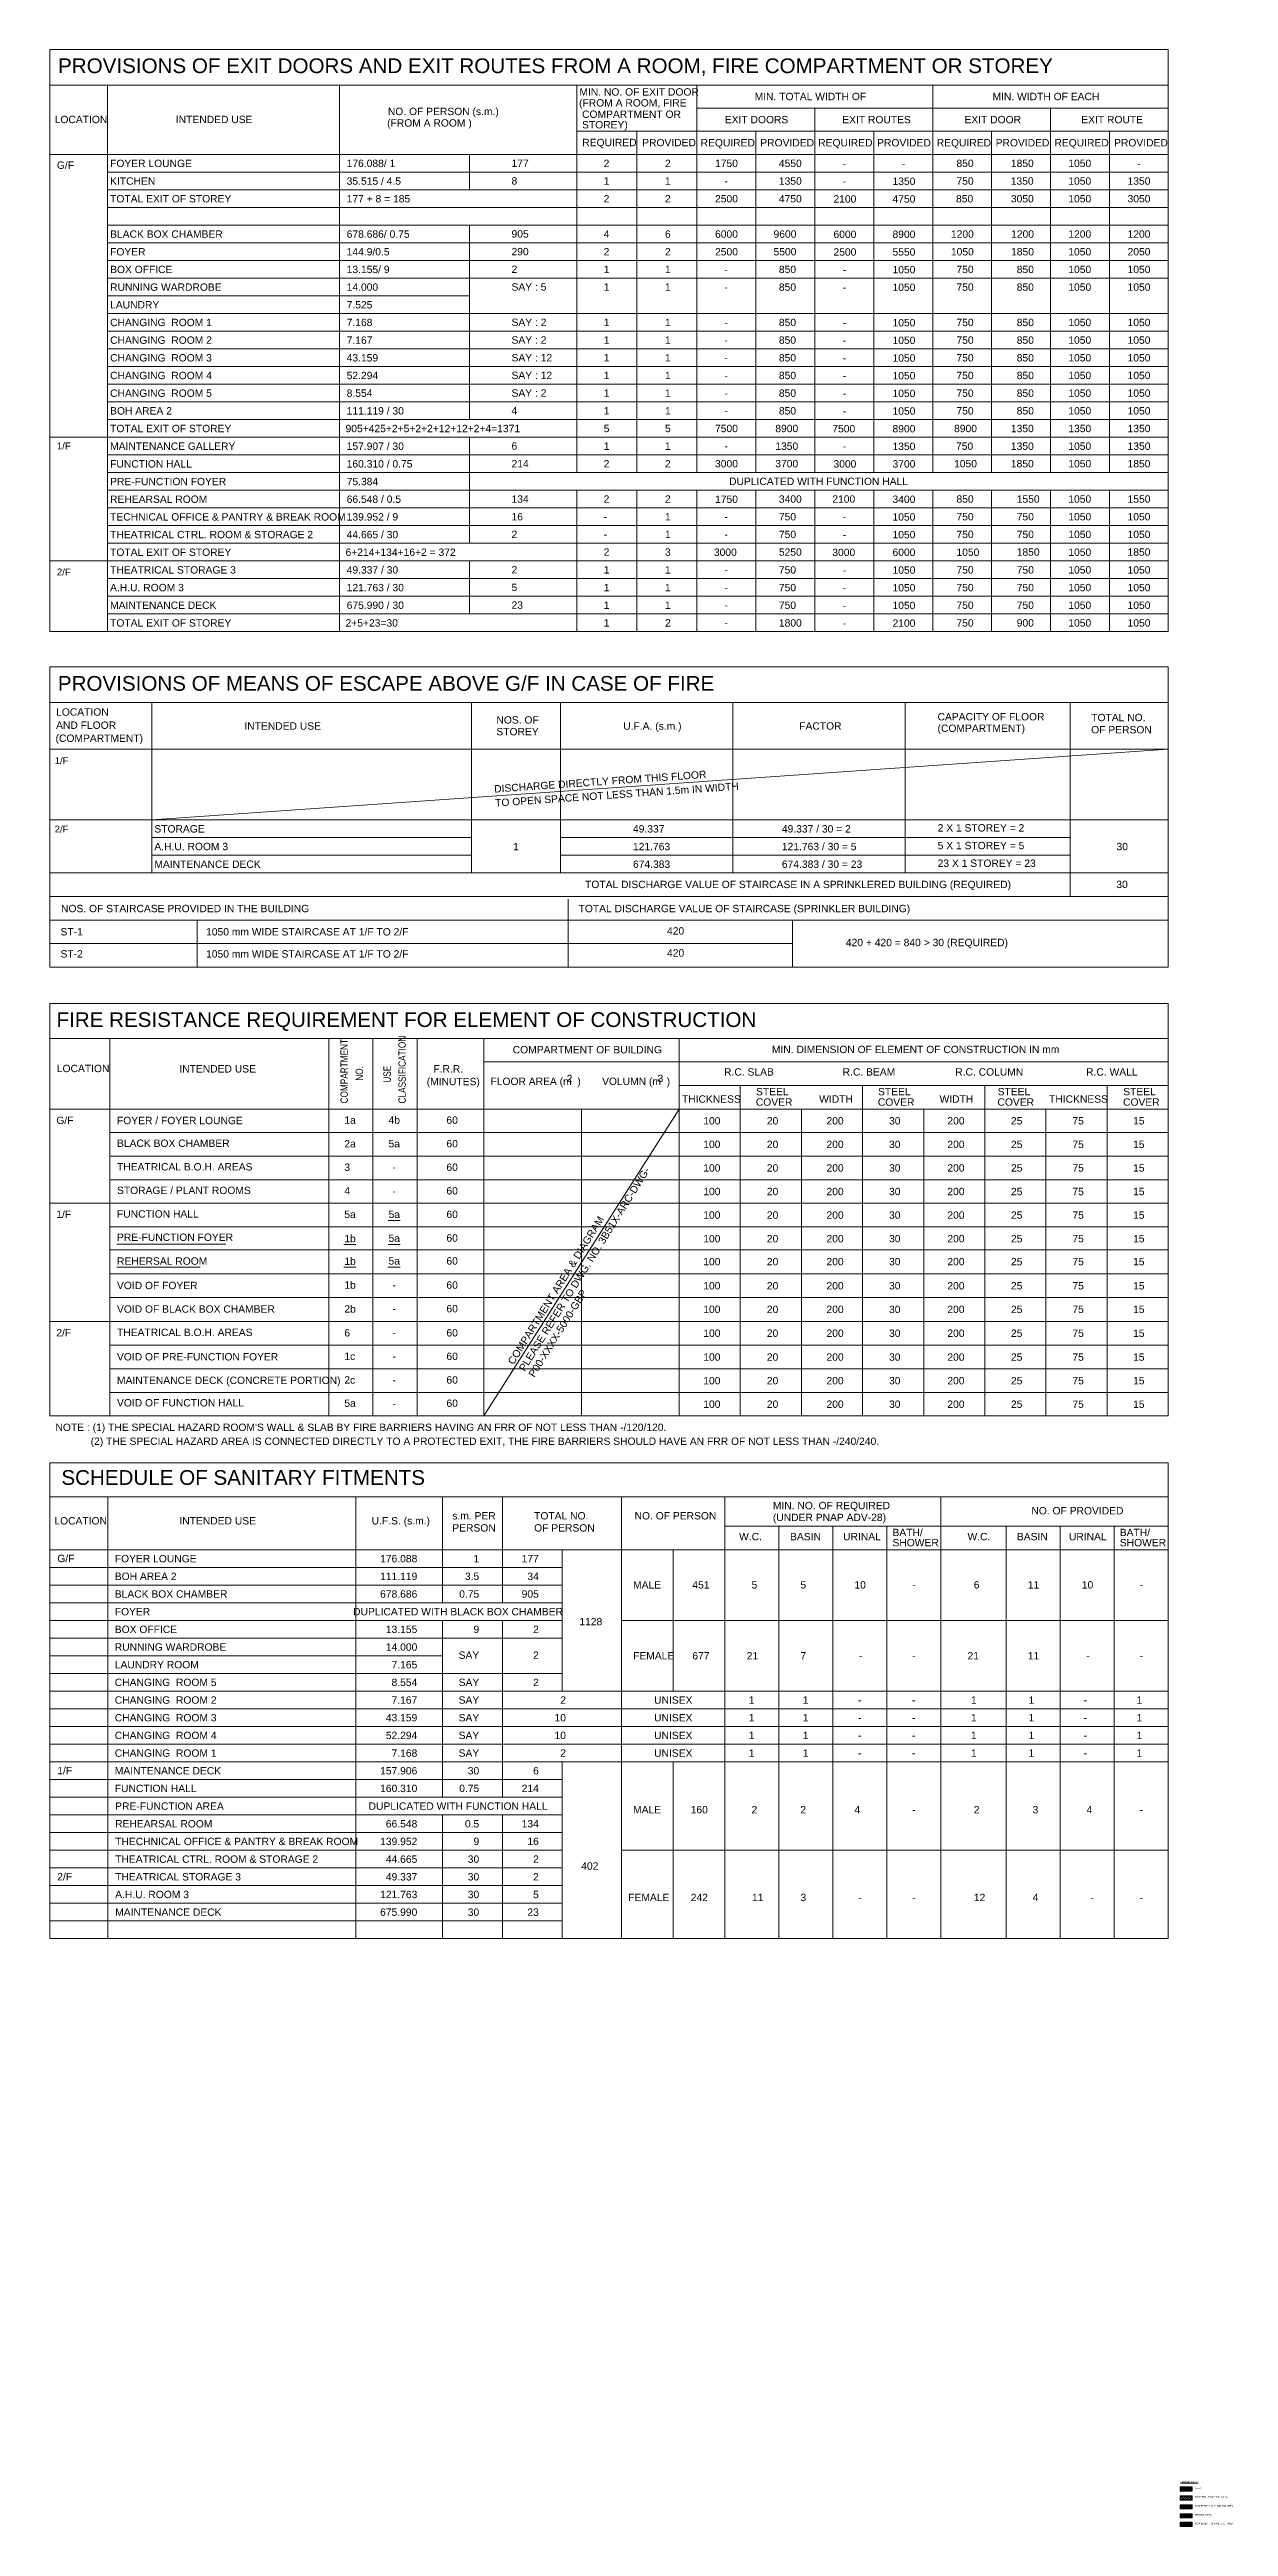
# Model space of a CAD drawing. Header units: millimetres. Extents: x 35540 to 832230, y -10956 to 416550.
# Drawn here: x 634426 to 832230, y 834 to 416550 of the extents above; entities that cross this region are included whole.
import ezdxf

# ---------------------------------------------------------------- set-up
doc = ezdxf.new("R2010")
doc.units = ezdxf.units.MM
for name, color, linetype, lineweight in [('A-DETL', 90, 'Continuous', 5), ('A-DETL-GENF', 92, 'Continuous', 15), ('A-DETL-THIN', 151, 'Continuous', 5), ('G-ANNO-TEXT', 231, 'Continuous', 5)]:
    doc.layers.add(name, color=color, linetype=linetype, lineweight=lineweight)
doc.styles.add('Swis721 BT_2', font='swiss.ttf', dxfattribs={"height": 2472.057075})
doc.styles.add('Swis721 BT_3', font='swiss.ttf', dxfattribs={"width": 0.85, "height": 283.821263})
doc.styles.add('Swis721 Lt BT', font='swissl.ttf', dxfattribs={"height": 1236.028537})
doc.styles.add('Swis721 Lt BT_1', font='swissl.ttf', dxfattribs={"height": 1147.740785})
doc.styles.add('Swis721 Lt BT_2', font='swissl.ttf', dxfattribs={"width": 0.8, "height": 1236.028537})

msp = doc.modelspace()

# ---------------------------------------------------------------- texts
at = {"layer": 'G-ANNO-TEXT', "color": 7, "line_spacing_factor": 1.00667}
for s, insert, char_height, width, attachment_point, style in [('PROVISIONS OF EXIT DOORS AND EXIT ROUTES FROM A ROOM, FIRE COMPARTMENT OR STOREY', (635856.7, 415065.1), 2472.057, 192270.923, 1, 'Swis721 BT_2'), ('(FROM A ROOM, FIRE', (723270.3, 408217), 1236.029, 20271.225, 1, 'Swis721 Lt BT'), ('MIN. NO. OF EXIT DOOR', (723322.7, 410057.2), 1236.029, 22638.553, 1, 'Swis721 Lt BT'), ('MIN. TOTAL WIDTH OF', (752734, 409287.9), 1236.029, 20929.687, 1, 'Swis721 Lt BT'), ('MIN. WIDTH OF EACH', (792639.2, 409287.9), 1236.029, 20239.87, 1, 'Swis721 Lt BT'), ('LOCATION', (635290.8, 405432.8), 1236.03, 9970.997, 1, 'Swis721 Lt BT'), ('INTENDED USE', (655614.2, 405432.8), 1236.029, 14392.099, 1, 'Swis721 Lt BT'), ('(FROM A ROOM )', (691070.2, 404850.4), 1236.029, 16132.321, 1, 'Swis721 Lt BT'), ('NO. OF PERSON (s.m.)', (691193.8, 406782), 1236.029, 21243.24, 1, 'Swis721 Lt BT'), ('STOREY)', (723775.7, 404546.9), 1236.03, 8324.842, 1, 'Swis721 Lt BT'), ('COMPARTMENT OR', (723775.7, 406314.4), 1236.029, 18578.037, 1, 'Swis721 Lt BT'), ('EXIT DOORS', (747726.9, 405409), 1236.03, 11758.251, 1, 'Swis721 Lt BT'), ('EXIT ROUTES', (767431.9, 405409), 1236.029, 12542.135, 1, 'Swis721 Lt BT'), ('EXIT DOOR', (787937.3, 405409), 1236.03, 10504.038, 1, 'Swis721 Lt BT'), ('EXIT ROUTE', (807536.7, 405409), 1236.03, 11287.921, 1, 'Swis721 Lt BT'), ('REQUIRED', (723814.1, 401565.5), 1236.03, 10112.096, 1, 'Swis721 Lt BT'), ('PROVIDED', (733863.2, 401549.1), 1236.03, 9955.319, 1, 'Swis721 Lt BT'), ('REQUIRED', (743667.9, 401530), 1236.03, 10112.096, 1, 'Swis721 Lt BT'), ('PROVIDED', (753680.7, 401530), 1236.03, 9955.319, 1, 'Swis721 Lt BT'), ('REQUIRED', (763399.3, 401530), 1236.03, 10112.096, 1, 'Swis721 Lt BT'), ('PROVIDED', (773279, 401530), 1236.03, 9955.319, 1, 'Swis721 Lt BT'), ('REQUIRED', (783283.7, 401530), 1236.03, 10112.096, 1, 'Swis721 Lt BT'), ('PROVIDED', (793172, 401530), 1236.03, 9955.319, 1, 'Swis721 Lt BT'), ('REQUIRED', (803033.7, 401530), 1236.03, 10112.096, 1, 'Swis721 Lt BT'), ('PROVIDED', (813041.3, 401530), 1236.03, 9955.319, 1, 'Swis721 Lt BT'), ('G/F', (635657.3, 397761), 1236.03, 3323.666, 1, 'Swis721 Lt BT'), ('FOYER LOUNGE', (644586.9, 398061.5), 1236.029, 15395.47, 1, 'Swis721 Lt BT'), ('KITCHEN', (644586.9, 395095.1), 1236.03, 8512.974, 1, 'Swis721 Lt BT'), ('35.515 / 4.5', (684277.4, 395095.1), 1236.029, 10472.682, 1, 'Swis721 Lt BT'), ('176.088/ 1', (684277.4, 398061.5), 1236.03, 9375.246, 1, 'Swis721 Lt BT'), ('\\fSwis721 Lt BT|b0|i0|c134|p34|;8', (711939.1, 395122.2), 1236.029, 1097.437, 1, 'Swis721 Lt BT'), ('177', (711939.1, 398088.6), 1236.03, 3292.31, 1, 'Swis721 Lt BT'), ('\\fSwis721 Lt BT|b0|i0|c134|p34|;2', (727401.1, 398063.7), 1236.029, 1097.437, 1, 'Swis721 Lt BT'), ('\\fSwis721 Lt BT|b0|i0|c134|p34|;1', (727401.1, 395097.2), 1236.029, 1097.437, 1, 'Swis721 Lt BT'), ('\\fSwis721 Lt BT|b0|i0|c134|p34|;2', (737685, 398063.7), 1236.029, 1097.437, 1, 'Swis721 Lt BT'), ('\\fSwis721 Lt BT|b0|i0|c134|p34|;1', (737685, 395097.2), 1236.029, 1097.437, 1, 'Swis721 Lt BT'), ('1750', (746085.5, 398063.7), 1236.03, 4389.747, 1, 'Swis721 Lt BT'), ('4550', (756799.7, 398063.7), 1236.03, 4389.747, 1, 'Swis721 Lt BT'), ('1350', (756799.7, 395097.2), 1236.03, 4389.747, 1, 'Swis721 Lt BT'), ('\\fSwis721 Lt BT|b0|i0|c134|p34|;-', (767529.2, 398030.5), 1236.029, 674.14, 1, 'Swis721 Lt BT'), ('1350', (775864.8, 395064), 1236.03, 4389.747, 1, 'Swis721 Lt BT'), ('\\fSwis721 Lt BT|b0|i0|c134|p34|;-', (777417.4, 398030.5), 1236.029, 674.14, 1, 'Swis721 Lt BT'), ('850', (786593.6, 398063.7), 1236.03, 3292.31, 1, 'Swis721 Lt BT'), ('750', (786593.6, 395097.2), 1236.03, 3292.31, 1, 'Swis721 Lt BT'), ('1350', (795702.2, 395097.2), 1236.03, 4389.747, 1, 'Swis721 Lt BT'), ('1850', (795728.5, 398063.7), 1236.03, 4389.747, 1, 'Swis721 Lt BT'), ('1050', (805363.3, 398063.7), 1236.03, 4389.747, 1, 'Swis721 Lt BT'), ('1050', (805363.3, 395097.2), 1236.03, 4389.747, 1, 'Swis721 Lt BT'), ('1350', (815303, 395097.2), 1236.03, 4389.747, 1, 'Swis721 Lt BT'), ('\\fSwis721 Lt BT|b0|i0|c134|p34|;-', (816939.5, 398030.5), 1236.029, 674.14, 1, 'Swis721 Lt BT'), ('TOTAL EXIT OF STOREY', (644586.9, 392128.6), 1236.029, 22215.256, 1, 'Swis721 Lt BT'), ('177 + 8 = 185', (684277.4, 392128.6), 1236.029, 13326.018, 1, 'Swis721 Lt BT'), ('\\fSwis721 Lt BT|b0|i0|c134|p34|;2', (727401.1, 392130.7), 1236.029, 1097.437, 1, 'Swis721 Lt BT'), ('\\fSwis721 Lt BT|b0|i0|c134|p34|;2', (737685, 392130.7), 1236.029, 1097.437, 1, 'Swis721 Lt BT'), ('2500', (746085.5, 392130.7), 1236.03, 4389.747, 1, 'Swis721 Lt BT'), ('\\fSwis721 Lt BT|b0|i0|c134|p34|;-', (747655.9, 395097.2), 1236.029, 674.14, 1, 'Swis721 Lt BT'), ('4750', (756799.7, 392130.7), 1236.03, 4389.747, 1, 'Swis721 Lt BT'), ('2100', (765958.8, 392097.5), 1236.03, 4389.747, 1, 'Swis721 Lt BT'), ('\\fSwis721 Lt BT|b0|i0|c134|p34|;-', (767529.2, 395064), 1236.029, 674.14, 1, 'Swis721 Lt BT'), ('4750', (775864.8, 392097.5), 1236.03, 4389.747, 1, 'Swis721 Lt BT'), ('850', (786517.7, 392130.7), 1236.03, 3292.31, 1, 'Swis721 Lt BT'), ('3050', (795728.5, 392130.7), 1236.03, 4389.747, 1, 'Swis721 Lt BT'), ('1050', (805363.3, 392130.7), 1236.03, 4389.747, 1, 'Swis721 Lt BT'), ('3050', (815303, 392130.7), 1236.03, 4389.747, 1, 'Swis721 Lt BT'), ('BLACK BOX CHAMBER', (644586.9, 386195.7), 1236.029, 21368.662, 1, 'Swis721 Lt BT'), ('FOYER', (644586.9, 383229.2), 1236.03, 6490.555, 1, 'Swis721 Lt BT'), ('678.686/ 0.75', (684277.4, 386195.7), 1236.029, 12118.838, 1, 'Swis721 Lt BT'), ('144.9/0.5', (684277.4, 383229.7), 1236.03, 8277.809, 1, 'Swis721 Lt BT'), ('905', (711939.1, 386222.8), 1236.03, 3292.31, 1, 'Swis721 Lt BT'), ('290', (711939.1, 383256.8), 1236.03, 3292.31, 1, 'Swis721 Lt BT'), ('\\fSwis721 Lt BT|b0|i0|c134|p34|;4', (727401.1, 386197.8), 1236.029, 1097.437, 1, 'Swis721 Lt BT'), ('\\fSwis721 Lt BT|b0|i0|c134|p34|;2', (727401.1, 383231.8), 1236.029, 1097.437, 1, 'Swis721 Lt BT'), ('\\fSwis721 Lt BT|b0|i0|c134|p34|;2', (737685, 383231.8), 1236.029, 1097.437, 1, 'Swis721 Lt BT'), ('\\fSwis721 Lt BT|b0|i0|c134|p34|;6', (737685, 386197.8), 1236.029, 1097.437, 1, 'Swis721 Lt BT'), ('2500', (746085.5, 383231.8), 1236.03, 4389.747, 1, 'Swis721 Lt BT'), ('6000', (746085.5, 386197.8), 1236.03, 4389.747, 1, 'Swis721 Lt BT'), ('5500', (755899.9, 383231.8), 1236.03, 4389.747, 1, 'Swis721 Lt BT'), ('9600', (755899.9, 386197.8), 1236.03, 4389.747, 1, 'Swis721 Lt BT'), ('2500', (765958.8, 383198.6), 1236.03, 4389.747, 1, 'Swis721 Lt BT'), ('6000', (765958.8, 386164.6), 1236.03, 4389.747, 1, 'Swis721 Lt BT'), ('5550', (775864.8, 383198.6), 1236.03, 4389.747, 1, 'Swis721 Lt BT'), ('8900', (775864.8, 386164.6), 1236.03, 4389.747, 1, 'Swis721 Lt BT'), ('1200', (785665.4, 386197.8), 1236.03, 4389.747, 1, 'Swis721 Lt BT'), ('1050', (785665.4, 383231.8), 1236.03, 4389.747, 1, 'Swis721 Lt BT'), ('1200', (795757.5, 386197.8), 1236.03, 4389.747, 1, 'Swis721 Lt BT'), ('1850', (795757.5, 383231.8), 1236.03, 4389.747, 1, 'Swis721 Lt BT'), ('1200', (805363.3, 386197.8), 1236.03, 4389.747, 1, 'Swis721 Lt BT'), ('1050', (805363.3, 383231.8), 1236.03, 4389.747, 1, 'Swis721 Lt BT'), ('2050', (815303, 383231.8), 1236.03, 4389.747, 1, 'Swis721 Lt BT'), ('1200', (815303, 386197.8), 1236.03, 4389.747, 1, 'Swis721 Lt BT'), ('BOX OFFICE', (644586.9, 380263.2), 1236.03, 11742.574, 1, 'Swis721 Lt BT'), ('13.155/ 9', (684277.4, 380263.2), 1236.03, 8277.809, 1, 'Swis721 Lt BT'), ('\\fSwis721 Lt BT|b0|i0|c134|p34|;2', (711939.1, 380290.3), 1236.029, 1097.437, 1, 'Swis721 Lt BT'), ('\\fSwis721 Lt BT|b0|i0|c134|p34|;1', (727401.1, 380265.3), 1236.029, 1097.437, 1, 'Swis721 Lt BT'), ('\\fSwis721 Lt BT|b0|i0|c134|p34|;1', (737685, 380265.3), 1236.029, 1097.437, 1, 'Swis721 Lt BT'), ('\\fSwis721 Lt BT|b0|i0|c134|p34|;-', (747655.9, 380265.3), 1236.029, 674.14, 1, 'Swis721 Lt BT'), ('850', (756799.7, 380265.3), 1236.03, 3292.31, 1, 'Swis721 Lt BT'), ('\\fSwis721 Lt BT|b0|i0|c134|p34|;-', (767529.2, 380232.1), 1236.029, 674.14, 1, 'Swis721 Lt BT'), ('1050', (775864.8, 380232.1), 1236.03, 4389.747, 1, 'Swis721 Lt BT'), ('750', (786593.6, 380265.3), 1236.03, 3292.31, 1, 'Swis721 Lt BT'), ('850', (796706.9, 380265.3), 1236.03, 3292.31, 1, 'Swis721 Lt BT'), ('1050', (805363.3, 380265.3), 1236.03, 4389.747, 1, 'Swis721 Lt BT'), ('1050', (815303, 380265.3), 1236.03, 4389.747, 1, 'Swis721 Lt BT'), ('RUNNING WARDROBE', (644586.9, 377296.7), 1236.029, 21023.753, 1, 'Swis721 Lt BT'), ('LAUNDRY', (644586.9, 374330.3), 1236.03, 9187.114, 1, 'Swis721 Lt BT'), ('7.525', (684277.4, 374330.3), 1236.03, 4938.465, 1, 'Swis721 Lt BT'), ('14.000', (684277.4, 377296.7), 1236.03, 6035.902, 1, 'Swis721 Lt BT'), ('SAY : 5', (711939.1, 377323.8), 1236.03, 6474.877, 1, 'Swis721 Lt BT'), ('\\fSwis721 Lt BT|b0|i0|c134|p34|;1', (727401.1, 377298.9), 1236.029, 1097.437, 1, 'Swis721 Lt BT'), ('\\fSwis721 Lt BT|b0|i0|c134|p34|;1', (737685, 377298.9), 1236.029, 1097.437, 1, 'Swis721 Lt BT'), ('\\fSwis721 Lt BT|b0|i0|c134|p34|;-', (747655.9, 377298.9), 1236.029, 674.14, 1, 'Swis721 Lt BT'), ('850', (756799.7, 377298.9), 1236.03, 3292.31, 1, 'Swis721 Lt BT'), ('\\fSwis721 Lt BT|b0|i0|c134|p34|;-', (767529.2, 377265.7), 1236.029, 674.14, 1, 'Swis721 Lt BT'), ('1050', (775864.8, 377265.7), 1236.03, 4389.747, 1, 'Swis721 Lt BT'), ('750', (786593.6, 377298.9), 1236.03, 3292.31, 1, 'Swis721 Lt BT'), ('850', (796706.9, 377298.9), 1236.03, 3292.31, 1, 'Swis721 Lt BT'), ('1050', (805363.3, 377298.9), 1236.03, 4389.747, 1, 'Swis721 Lt BT'), ('1050', (815303, 377298.9), 1236.03, 4389.747, 1, 'Swis721 Lt BT'), ('CHANGING  ROOM 1', (644586.9, 371363.8), 1236.029, 19565.73, 1, 'Swis721 Lt BT'), ('7.168', (684277.4, 371363.8), 1236.03, 4938.465, 1, 'Swis721 Lt BT'), ('SAY : 2', (711939.1, 371390.9), 1236.03, 6474.877, 1, 'Swis721 Lt BT'), ('\\fSwis721 Lt BT|b0|i0|c134|p34|;1', (727401.1, 371365.9), 1236.029, 1097.437, 1, 'Swis721 Lt BT'), ('\\fSwis721 Lt BT|b0|i0|c134|p34|;1', (737685, 371365.9), 1236.029, 1097.437, 1, 'Swis721 Lt BT'), ('\\fSwis721 Lt BT|b0|i0|c134|p34|;-', (747655.9, 371365.9), 1236.029, 674.14, 1, 'Swis721 Lt BT'), ('850', (756799.7, 371365.9), 1236.03, 3292.31, 1, 'Swis721 Lt BT'), ('\\fSwis721 Lt BT|b0|i0|c134|p34|;-', (767529.2, 371332.7), 1236.029, 674.14, 1, 'Swis721 Lt BT'), ('1050', (775864.8, 371332.7), 1236.03, 4389.747, 1, 'Swis721 Lt BT'), ('750', (786593.6, 371365.9), 1236.03, 3292.31, 1, 'Swis721 Lt BT'), ('850', (796706.9, 371365.9), 1236.03, 3292.31, 1, 'Swis721 Lt BT'), ('1050', (805363.3, 371365.9), 1236.03, 4389.747, 1, 'Swis721 Lt BT'), ('1050', (815303, 371365.9), 1236.03, 4389.747, 1, 'Swis721 Lt BT'), ('CHANGING  ROOM 2', (644586.9, 368397.3), 1236.029, 19565.73, 1, 'Swis721 Lt BT'), ('7.167', (684277.4, 368397.3), 1236.03, 4938.465, 1, 'Swis721 Lt BT'), ('SAY : 2', (711939.1, 368424.4), 1236.03, 6474.877, 1, 'Swis721 Lt BT'), ('\\fSwis721 Lt BT|b0|i0|c134|p34|;1', (727401.1, 368399.5), 1236.029, 1097.437, 1, 'Swis721 Lt BT'), ('\\fSwis721 Lt BT|b0|i0|c134|p34|;1', (737685, 368399.5), 1236.029, 1097.437, 1, 'Swis721 Lt BT'), ('\\fSwis721 Lt BT|b0|i0|c134|p34|;-', (747655.9, 368399.5), 1236.029, 674.14, 1, 'Swis721 Lt BT'), ('850', (756799.7, 368399.5), 1236.03, 3292.31, 1, 'Swis721 Lt BT'), ('\\fSwis721 Lt BT|b0|i0|c134|p34|;-', (767529.2, 368366.3), 1236.029, 674.14, 1, 'Swis721 Lt BT'), ('1050', (775864.8, 368366.3), 1236.03, 4389.747, 1, 'Swis721 Lt BT'), ('750', (786593.6, 368399.5), 1236.03, 3292.31, 1, 'Swis721 Lt BT'), ('850', (796706.9, 368399.5), 1236.03, 3292.31, 1, 'Swis721 Lt BT'), ('1050', (805363.3, 368399.5), 1236.03, 4389.747, 1, 'Swis721 Lt BT'), ('1050', (815303, 368399.5), 1236.03, 4389.747, 1, 'Swis721 Lt BT'), ('CHANGING  ROOM 3', (644586.9, 365430.8), 1236.029, 19565.73, 1, 'Swis721 Lt BT'), ('CHANGING  ROOM 4', (644586.9, 362464.4), 1236.029, 19565.73, 1, 'Swis721 Lt BT'), ('43.159', (684277.4, 365430.8), 1236.03, 6035.902, 1, 'Swis721 Lt BT'), ('52.294', (684277.4, 362464.4), 1236.03, 6035.902, 1, 'Swis721 Lt BT'), ('SAY : 12', (711939.1, 365457.9), 1236.03, 7572.314, 1, 'Swis721 Lt BT'), ('SAY : 12', (711939.1, 362491.5), 1236.03, 7572.314, 1, 'Swis721 Lt BT'), ('\\fSwis721 Lt BT|b0|i0|c134|p34|;1', (727401.1, 365433), 1236.029, 1097.437, 1, 'Swis721 Lt BT'), ('\\fSwis721 Lt BT|b0|i0|c134|p34|;1', (727401.1, 362466.5), 1236.029, 1097.437, 1, 'Swis721 Lt BT'), ('\\fSwis721 Lt BT|b0|i0|c134|p34|;1', (737685, 365433), 1236.029, 1097.437, 1, 'Swis721 Lt BT'), ('\\fSwis721 Lt BT|b0|i0|c134|p34|;1', (737685, 362466.5), 1236.029, 1097.437, 1, 'Swis721 Lt BT'), ('\\fSwis721 Lt BT|b0|i0|c134|p34|;-', (747655.9, 365433), 1236.029, 674.14, 1, 'Swis721 Lt BT'), ('\\fSwis721 Lt BT|b0|i0|c134|p34|;-', (747655.9, 362466.5), 1236.029, 674.14, 1, 'Swis721 Lt BT'), ('850', (756799.7, 365433), 1236.03, 3292.31, 1, 'Swis721 Lt BT'), ('850', (756799.7, 362466.5), 1236.03, 3292.31, 1, 'Swis721 Lt BT'), ('\\fSwis721 Lt BT|b0|i0|c134|p34|;-', (767529.2, 365399.8), 1236.029, 674.14, 1, 'Swis721 Lt BT'), ('\\fSwis721 Lt BT|b0|i0|c134|p34|;-', (767529.2, 362433.3), 1236.029, 674.14, 1, 'Swis721 Lt BT'), ('1050', (775864.8, 365399.8), 1236.03, 4389.747, 1, 'Swis721 Lt BT'), ('1050', (775864.8, 362433.3), 1236.03, 4389.747, 1, 'Swis721 Lt BT'), ('750', (786593.6, 365433), 1236.03, 3292.31, 1, 'Swis721 Lt BT'), ('750', (786593.6, 362466.5), 1236.03, 3292.31, 1, 'Swis721 Lt BT'), ('850', (796706.9, 365433), 1236.03, 3292.31, 1, 'Swis721 Lt BT'), ('850', (796706.9, 362466.5), 1236.03, 3292.31, 1, 'Swis721 Lt BT'), ('1050', (805363.3, 365433), 1236.03, 4389.747, 1, 'Swis721 Lt BT'), ('1050', (805363.3, 362466.5), 1236.03, 4389.747, 1, 'Swis721 Lt BT'), ('1050', (815303, 365433), 1236.03, 4389.747, 1, 'Swis721 Lt BT'), ('1050', (815303, 362466.5), 1236.03, 4389.747, 1, 'Swis721 Lt BT'), ('CHANGING  ROOM 5', (644586.9, 359497.9), 1236.029, 19565.73, 1, 'Swis721 Lt BT'), ('8.554', (684277.4, 359497.9), 1236.03, 4938.465, 1, 'Swis721 Lt BT'), ('SAY : 2', (711939.1, 359525), 1236.03, 6474.877, 1, 'Swis721 Lt BT'), ('\\fSwis721 Lt BT|b0|i0|c134|p34|;1', (727401.1, 359500.1), 1236.029, 1097.437, 1, 'Swis721 Lt BT'), ('\\fSwis721 Lt BT|b0|i0|c134|p34|;1', (737685, 359500.1), 1236.029, 1097.437, 1, 'Swis721 Lt BT'), ('\\fSwis721 Lt BT|b0|i0|c134|p34|;-', (747655.9, 359500.1), 1236.029, 674.14, 1, 'Swis721 Lt BT'), ('850', (756799.7, 359500.1), 1236.03, 3292.31, 1, 'Swis721 Lt BT'), ('\\fSwis721 Lt BT|b0|i0|c134|p34|;-', (767529.2, 359466.9), 1236.029, 674.14, 1, 'Swis721 Lt BT'), ('1050', (775864.8, 359466.9), 1236.03, 4389.747, 1, 'Swis721 Lt BT'), ('750', (786593.6, 359500.1), 1236.03, 3292.31, 1, 'Swis721 Lt BT'), ('850', (796706.9, 359500.1), 1236.03, 3292.31, 1, 'Swis721 Lt BT'), ('1050', (805363.3, 359500.1), 1236.03, 4389.747, 1, 'Swis721 Lt BT'), ('1050', (815303, 359500.1), 1236.03, 4389.747, 1, 'Swis721 Lt BT'), ('TOTAL EXIT OF STOREY', (644586.9, 353565), 1236.029, 22215.256, 1, 'Swis721 Lt BT'), ('BOH AREA 2', (644586.9, 356531.4), 1236.03, 11664.185, 1, 'Swis721 Lt BT'), ('905+425+2+5+2+2+12+12+2+4=1371', (684088.3, 353565), 1236.029, 39194.171, 1, 'Swis721 Lt BT'), ('111.119 / 30', (684277.4, 356531.4), 1236.029, 11021.401, 1, 'Swis721 Lt BT'), ('\\fSwis721 Lt BT|b0|i0|c134|p34|;4', (711939.1, 356558.5), 1236.029, 1097.437, 1, 'Swis721 Lt BT'), ('\\fSwis721 Lt BT|b0|i0|c134|p34|;5', (727401.1, 353567.1), 1236.029, 1097.437, 1, 'Swis721 Lt BT'), ('\\fSwis721 Lt BT|b0|i0|c134|p34|;1', (727401.1, 356533.6), 1236.029, 1097.437, 1, 'Swis721 Lt BT'), ('\\fSwis721 Lt BT|b0|i0|c134|p34|;5', (737685, 353567.1), 1236.029, 1097.437, 1, 'Swis721 Lt BT'), ('\\fSwis721 Lt BT|b0|i0|c134|p34|;1', (737685, 356533.6), 1236.029, 1097.437, 1, 'Swis721 Lt BT'), ('7500', (746085.5, 353567.1), 1236.03, 4389.747, 1, 'Swis721 Lt BT'), ('\\fSwis721 Lt BT|b0|i0|c134|p34|;-', (747655.9, 356533.6), 1236.029, 674.14, 1, 'Swis721 Lt BT'), ('8900', (756199.7, 353567.1), 1236.03, 4389.747, 1, 'Swis721 Lt BT'), ('850', (756799.7, 356533.6), 1236.03, 3292.31, 1, 'Swis721 Lt BT'), ('7500', (765765.4, 353533.9), 1236.03, 4389.747, 1, 'Swis721 Lt BT'), ('\\fSwis721 Lt BT|b0|i0|c134|p34|;-', (767529.2, 356500.4), 1236.029, 674.14, 1, 'Swis721 Lt BT'), ('8900', (775864.8, 353533.9), 1236.03, 4389.747, 1, 'Swis721 Lt BT'), ('1050', (775864.8, 356500.4), 1236.03, 4389.747, 1, 'Swis721 Lt BT'), ('8900', (786193.6, 353567.1), 1236.03, 4389.747, 1, 'Swis721 Lt BT'), ('750', (786593.6, 356533.6), 1236.03, 3292.31, 1, 'Swis721 Lt BT'), ('1350', (795728.5, 353567.1), 1236.03, 4389.747, 1, 'Swis721 Lt BT'), ('850', (796706.9, 356533.6), 1236.03, 3292.31, 1, 'Swis721 Lt BT'), ('1050', (805363.3, 356533.6), 1236.03, 4389.747, 1, 'Swis721 Lt BT'), ('1350', (805363.3, 353567.1), 1236.03, 4389.747, 1, 'Swis721 Lt BT'), ('1050', (815303, 356533.6), 1236.03, 4389.747, 1, 'Swis721 Lt BT'), ('1350', (815303, 353567.1), 1236.03, 4389.747, 1, 'Swis721 Lt BT'), ('1/F', (635657.3, 350602.5), 1147.74, 2664.043, 1, 'Swis721 Lt BT_1'), ('MAINTENANCE GALLERY', (644586.9, 350598.5), 1236.029, 23406.759, 1, 'Swis721 Lt BT'), ('157.907 / 30', (684277.4, 350598.5), 1236.029, 11021.401, 1, 'Swis721 Lt BT'), ('\\fSwis721 Lt BT|b0|i0|c134|p34|;6', (711939.1, 350625.6), 1236.029, 1097.437, 1, 'Swis721 Lt BT'), ('\\fSwis721 Lt BT|b0|i0|c134|p34|;1', (727401.1, 350600.6), 1236.029, 1097.437, 1, 'Swis721 Lt BT'), ('\\fSwis721 Lt BT|b0|i0|c134|p34|;1', (737685, 350600.6), 1236.029, 1097.437, 1, 'Swis721 Lt BT'), ('\\fSwis721 Lt BT|b0|i0|c134|p34|;-', (747655.9, 350625.6), 1236.029, 674.14, 1, 'Swis721 Lt BT'), ('1350', (756199.7, 350600.6), 1236.03, 4389.747, 1, 'Swis721 Lt BT'), ('\\fSwis721 Lt BT|b0|i0|c134|p34|;-', (767529.2, 350600.6), 1236.029, 674.14, 1, 'Swis721 Lt BT'), ('1350', (775864.8, 350567.5), 1236.03, 4389.747, 1, 'Swis721 Lt BT'), ('750', (786517.7, 350600.6), 1236.03, 3292.31, 1, 'Swis721 Lt BT'), ('1350', (795728.5, 350600.6), 1236.03, 4389.747, 1, 'Swis721 Lt BT'), ('1050', (805363.3, 350600.6), 1236.03, 4389.747, 1, 'Swis721 Lt BT'), ('1350', (815303, 350600.6), 1236.03, 4389.747, 1, 'Swis721 Lt BT'), ('FUNCTION HALL', (644586.9, 347632), 1236.029, 15567.925, 1, 'Swis721 Lt BT'), ('160.310 / 0.75', (684277.4, 347632), 1236.029, 12667.556, 1, 'Swis721 Lt BT'), ('214', (711939.1, 347659.1), 1236.03, 3292.31, 1, 'Swis721 Lt BT'), ('\\fSwis721 Lt BT|b0|i0|c134|p34|;2', (727401.1, 347659.1), 1236.029, 1097.437, 1, 'Swis721 Lt BT'), ('\\fSwis721 Lt BT|b0|i0|c134|p34|;2', (737685, 347659.1), 1236.029, 1097.437, 1, 'Swis721 Lt BT'), ('3000', (746085.5, 347659.1), 1236.03, 4389.747, 1, 'Swis721 Lt BT'), ('3700', (756199.7, 347659.1), 1236.03, 4389.747, 1, 'Swis721 Lt BT'), ('3000', (765958.8, 347625.9), 1236.03, 4389.747, 1, 'Swis721 Lt BT'), ('3700', (775864.8, 347625.9), 1236.03, 4389.747, 1, 'Swis721 Lt BT'), ('1050', (786193.6, 347659.1), 1236.03, 4389.747, 1, 'Swis721 Lt BT'), ('1850', (795728.5, 347659.1), 1236.03, 4389.747, 1, 'Swis721 Lt BT'), ('1050', (805363.3, 347659.1), 1236.03, 4389.747, 1, 'Swis721 Lt BT'), ('1850', (815303, 347659.1), 1236.03, 4389.747, 1, 'Swis721 Lt BT'), ('PRE-FUNCTION FOYER', (644586.9, 344665.6), 1236.029, 21682.215, 1, 'Swis721 Lt BT'), ('REHEARSAL ROOM', (644586.9, 341699.1), 1236.029, 18201.773, 1, 'Swis721 Lt BT'), ('66.548 / 0.5', (684277.4, 341699.1), 1236.029, 10472.682, 1, 'Swis721 Lt BT'), ('75.384', (684277.4, 344665.6), 1236.03, 6035.902, 1, 'Swis721 Lt BT'), ('134', (711939.1, 341726.2), 1236.03, 3292.31, 1, 'Swis721 Lt BT'), ('\\fSwis721 Lt BT|b0|i0|c134|p34|;2', (727401.1, 341726.2), 1236.029, 1097.437, 1, 'Swis721 Lt BT'), ('\\fSwis721 Lt BT|b0|i0|c134|p34|;2', (737685, 341726.2), 1236.029, 1097.437, 1, 'Swis721 Lt BT'), ('1750', (746085.5, 341693), 1236.03, 4389.747, 1, 'Swis721 Lt BT'), ('DUPLICATED WITH FUNCTION HALL', (763453, 344692.7), 1236.029, 33691.309, 2, 'Swis721 Lt BT'), ('3400', (756799.7, 341726.2), 1236.03, 4389.747, 1, 'Swis721 Lt BT'), ('2100', (765765.4, 341726.2), 1236.03, 4389.747, 1, 'Swis721 Lt BT'), ('3400', (775864.8, 341693), 1236.03, 4389.747, 1, 'Swis721 Lt BT'), ('850', (786593.6, 341726.2), 1236.03, 3292.31, 1, 'Swis721 Lt BT'), ('1550', (796706.9, 341726.2), 1236.03, 4389.747, 1, 'Swis721 Lt BT'), ('1050', (805363.3, 341726.2), 1236.03, 4389.747, 1, 'Swis721 Lt BT'), ('1550', (815303, 341726.2), 1236.03, 4389.747, 1, 'Swis721 Lt BT'), ('TECHNICAL OFFICE & PANTRY & BREAK ROOM', (644586.9, 338732.6), 1236.029, 44320.768, 1, 'Swis721 Lt BT'), ('139.952 / 9', (684277.4, 338732.6), 1236.029, 9923.964, 1, 'Swis721 Lt BT'), ('16', (711939.1, 338759.7), 1236.03, 2194.874, 1, 'Swis721 Lt BT'), ('\\fSwis721 Lt BT|b0|i0|c134|p34|;-', (727401.1, 338759.7), 1236.029, 674.14, 1, 'Swis721 Lt BT'), ('\\fSwis721 Lt BT|b0|i0|c134|p34|;1', (737685, 338759.7), 1236.029, 1097.437, 1, 'Swis721 Lt BT'), ('\\fSwis721 Lt BT|b0|i0|c134|p34|;-', (747655.9, 338759.7), 1236.029, 674.14, 1, 'Swis721 Lt BT'), ('750', (756799.7, 338759.7), 1236.03, 3292.31, 1, 'Swis721 Lt BT'), ('\\fSwis721 Lt BT|b0|i0|c134|p34|;-', (767529.2, 338726.5), 1236.029, 674.14, 1, 'Swis721 Lt BT'), ('1050', (775864.8, 338726.5), 1236.03, 4389.747, 1, 'Swis721 Lt BT'), ('750', (786593.6, 338759.7), 1236.03, 3292.31, 1, 'Swis721 Lt BT'), ('750', (796706.9, 338759.7), 1236.03, 3292.31, 1, 'Swis721 Lt BT'), ('1050', (805363.3, 338759.7), 1236.03, 4389.747, 1, 'Swis721 Lt BT'), ('1050', (815303, 338759.7), 1236.03, 4389.747, 1, 'Swis721 Lt BT'), ('THEATRICAL CTRL. ROOM & STORAGE 2', (644586.9, 335766.2), 1236.029, 37971.312, 1, 'Swis721 Lt BT'), ('TOTAL EXIT OF STOREY', (644586.9, 332799.7), 1236.029, 22215.256, 1, 'Swis721 Lt BT'), ('6+214+134+16+2 = 372', (684088.3, 332799.7), 1236.029, 23986.832, 1, 'Swis721 Lt BT'), ('44.665 / 30', (684277.4, 335766.2), 1236.029, 9923.964, 1, 'Swis721 Lt BT'), ('\\fSwis721 Lt BT|b0|i0|c134|p34|;2', (711939.1, 335793.3), 1236.029, 1097.437, 1, 'Swis721 Lt BT'), ('\\fSwis721 Lt BT|b0|i0|c134|p34|;-', (727401.1, 335793.3), 1236.029, 674.14, 1, 'Swis721 Lt BT'), ('\\fSwis721 Lt BT|b0|i0|c134|p34|;2', (727401.1, 332828.2), 1236.029, 1097.437, 1, 'Swis721 Lt BT'), ('\\fSwis721 Lt BT|b0|i0|c134|p34|;3', (737685, 332828.2), 1236.029, 1097.437, 1, 'Swis721 Lt BT'), ('\\fSwis721 Lt BT|b0|i0|c134|p34|;1', (737685, 335793.3), 1236.029, 1097.437, 1, 'Swis721 Lt BT'), ('3000', (745892.1, 332801.8), 1236.03, 4389.747, 1, 'Swis721 Lt BT'), ('\\fSwis721 Lt BT|b0|i0|c134|p34|;-', (747655.9, 335793.3), 1236.029, 674.14, 1, 'Swis721 Lt BT'), ('5250', (756799.7, 332828.2), 1236.03, 4389.747, 1, 'Swis721 Lt BT'), ('750', (756799.7, 335793.3), 1236.03, 3292.31, 1, 'Swis721 Lt BT'), ('3000', (765765.4, 332768.6), 1236.03, 4389.747, 1, 'Swis721 Lt BT'), ('\\fSwis721 Lt BT|b0|i0|c134|p34|;-', (767529.2, 335760.1), 1236.029, 674.14, 1, 'Swis721 Lt BT'), ('6000', (775864.8, 332795), 1236.03, 4389.747, 1, 'Swis721 Lt BT'), ('1050', (775864.8, 335760.1), 1236.03, 4389.747, 1, 'Swis721 Lt BT'), ('750', (786593.6, 335793.3), 1236.03, 3292.31, 1, 'Swis721 Lt BT'), ('1050', (786593.6, 332801.8), 1236.03, 4389.747, 1, 'Swis721 Lt BT'), ('750', (796706.9, 335793.3), 1236.03, 3292.31, 1, 'Swis721 Lt BT'), ('1850', (796706.9, 332828.2), 1236.03, 4389.747, 1, 'Swis721 Lt BT'), ('1050', (805363.3, 335793.3), 1236.03, 4389.747, 1, 'Swis721 Lt BT'), ('1050', (805363.3, 332801.8), 1236.03, 4389.747, 1, 'Swis721 Lt BT'), ('1050', (815303, 335793.3), 1236.03, 4389.747, 1, 'Swis721 Lt BT'), ('1850', (815303, 332828.2), 1236.03, 4389.747, 1, 'Swis721 Lt BT'), ('2/F', (635657.3, 329443.7), 1147.74, 2664.043, 1, 'Swis721 Lt BT_1'), ('THEATRICAL STORAGE 3', (644586.9, 329833.2), 1236.029, 23312.693, 1, 'Swis721 Lt BT'), ('49.337 / 30', (684277.4, 329833.2), 1236.029, 9923.964, 1, 'Swis721 Lt BT'), ('\\fSwis721 Lt BT|b0|i0|c134|p34|;2', (711939.1, 329860.3), 1236.029, 1097.437, 1, 'Swis721 Lt BT'), ('\\fSwis721 Lt BT|b0|i0|c134|p34|;1', (727401.1, 329835.4), 1236.029, 1097.437, 1, 'Swis721 Lt BT'), ('\\fSwis721 Lt BT|b0|i0|c134|p34|;1', (737685, 329835.4), 1236.029, 1097.437, 1, 'Swis721 Lt BT'), ('\\fSwis721 Lt BT|b0|i0|c134|p34|;-', (747655.9, 329835.4), 1236.029, 674.14, 1, 'Swis721 Lt BT'), ('750', (756799.7, 329835.4), 1236.03, 3292.31, 1, 'Swis721 Lt BT'), ('\\fSwis721 Lt BT|b0|i0|c134|p34|;-', (767529.2, 329802.2), 1236.029, 674.14, 1, 'Swis721 Lt BT'), ('1050', (775864.8, 329802.2), 1236.03, 4389.747, 1, 'Swis721 Lt BT'), ('750', (786593.6, 329835.4), 1236.03, 3292.31, 1, 'Swis721 Lt BT'), ('750', (796706.9, 329835.4), 1236.03, 3292.31, 1, 'Swis721 Lt BT'), ('1050', (805363.3, 329835.4), 1236.03, 4389.747, 1, 'Swis721 Lt BT'), ('1050', (815303, 329835.4), 1236.03, 4389.747, 1, 'Swis721 Lt BT'), ('A.H.U. ROOM 3', (644586.9, 326866.8), 1236.029, 14156.934, 1, 'Swis721 Lt BT'), ('121.763 / 30', (684277.4, 326866.8), 1236.029, 11021.401, 1, 'Swis721 Lt BT'), ('\\fSwis721 Lt BT|b0|i0|c134|p34|;5', (711939.1, 326893.9), 1236.029, 1097.437, 1, 'Swis721 Lt BT'), ('\\fSwis721 Lt BT|b0|i0|c134|p34|;1', (727401.1, 326868.9), 1236.029, 1097.437, 1, 'Swis721 Lt BT'), ('\\fSwis721 Lt BT|b0|i0|c134|p34|;1', (737685, 326868.9), 1236.029, 1097.437, 1, 'Swis721 Lt BT'), ('\\fSwis721 Lt BT|b0|i0|c134|p34|;-', (747655.9, 326868.9), 1236.029, 674.14, 1, 'Swis721 Lt BT'), ('750', (756799.7, 326868.9), 1236.03, 3292.31, 1, 'Swis721 Lt BT'), ('\\fSwis721 Lt BT|b0|i0|c134|p34|;-', (767529.2, 326835.7), 1236.029, 674.14, 1, 'Swis721 Lt BT'), ('1050', (775864.8, 326835.7), 1236.03, 4389.747, 1, 'Swis721 Lt BT'), ('750', (786593.6, 326868.9), 1236.03, 3292.31, 1, 'Swis721 Lt BT'), ('750', (796706.9, 326868.9), 1236.03, 3292.31, 1, 'Swis721 Lt BT'), ('1050', (805363.3, 326868.9), 1236.03, 4389.747, 1, 'Swis721 Lt BT'), ('1050', (815303, 326868.9), 1236.03, 4389.747, 1, 'Swis721 Lt BT'), ('TOTAL EXIT OF STOREY', (644586.9, 320933.8), 1236.029, 22215.256, 1, 'Swis721 Lt BT'), ('MAINTENANCE DECK', (644586.9, 323900.3), 1236.029, 20130.126, 1, 'Swis721 Lt BT'), ('2+5+23=30', (684088.3, 320933.8), 1236.03, 11758.251, 1, 'Swis721 Lt BT'), ('675.990 / 30', (684277.4, 323900.3), 1236.029, 11021.401, 1, 'Swis721 Lt BT'), ('23', (711939.1, 323927.4), 1236.03, 2194.874, 1, 'Swis721 Lt BT'), ('\\fSwis721 Lt BT|b0|i0|c134|p34|;1', (727401.1, 323902.4), 1236.029, 1097.437, 1, 'Swis721 Lt BT'), ('\\fSwis721 Lt BT|b0|i0|c134|p34|;1', (727401.1, 320936), 1236.029, 1097.437, 1, 'Swis721 Lt BT'), ('\\fSwis721 Lt BT|b0|i0|c134|p34|;2', (737685, 320936), 1236.029, 1097.437, 1, 'Swis721 Lt BT'), ('\\fSwis721 Lt BT|b0|i0|c134|p34|;1', (737685, 323902.4), 1236.029, 1097.437, 1, 'Swis721 Lt BT'), ('\\fSwis721 Lt BT|b0|i0|c134|p34|;-', (747655.9, 323902.4), 1236.029, 674.14, 1, 'Swis721 Lt BT'), ('\\fSwis721 Lt BT|b0|i0|c134|p34|;-', (747655.9, 320936), 1236.029, 674.14, 1, 'Swis721 Lt BT'), ('750', (756799.7, 323902.4), 1236.03, 3292.31, 1, 'Swis721 Lt BT'), ('1800', (756799.7, 320936), 1236.03, 4389.747, 1, 'Swis721 Lt BT'), ('\\fSwis721 Lt BT|b0|i0|c134|p34|;-', (767529.2, 323869.2), 1236.029, 674.14, 1, 'Swis721 Lt BT'), ('\\fSwis721 Lt BT|b0|i0|c134|p34|;-', (767529.2, 320902.8), 1236.029, 674.14, 1, 'Swis721 Lt BT'), ('2100', (775864.8, 320902.8), 1236.03, 4389.747, 1, 'Swis721 Lt BT'), ('1050', (775864.8, 323869.2), 1236.03, 4389.747, 1, 'Swis721 Lt BT'), ('750', (786593.6, 323902.4), 1236.03, 3292.31, 1, 'Swis721 Lt BT'), ('750', (786593.6, 320936), 1236.03, 3292.31, 1, 'Swis721 Lt BT'), ('900', (796706.9, 320936), 1236.03, 3292.31, 1, 'Swis721 Lt BT'), ('750', (796706.9, 323902.4), 1236.03, 3292.31, 1, 'Swis721 Lt BT'), ('1050', (805363.3, 323902.4), 1236.03, 4389.747, 1, 'Swis721 Lt BT'), ('1050', (805363.3, 320936), 1236.03, 4389.747, 1, 'Swis721 Lt BT'), ('1050', (815303, 323902.4), 1236.03, 4389.747, 1, 'Swis721 Lt BT'), ('1050', (815303, 320936), 1236.03, 4389.747, 1, 'Swis721 Lt BT'), ('PROVISIONS OF MEANS OF ESCAPE ABOVE G/F IN CASE OF FIRE', (635822.5, 311402.2), 2472.057, 127678.93, 1, 'Swis721 BT_2'), ('AND FLOOR', (635524, 303775.8), 1236.03, 11444.698, 1, 'Swis721 Lt BT'), ('LOCATION', (635524, 305985.2), 1236.03, 9970.997, 1, 'Swis721 Lt BT'), ('INTENDED USE', (667114.6, 303634.9), 1236.029, 14392.099, 1, 'Swis721 Lt BT'), ('NOS. OF', (709401.2, 304654.7), 1236.03, 8121.032, 1, 'Swis721 Lt BT'), ('U.F.A. (s.m.)', (730680.2, 303634.9), 1236.029, 11240.888, 1, 'Swis721 Lt BT'), ('FACTOR', (760209.8, 303634.9), 1236.03, 7885.867, 1, 'Swis721 Lt BT'), ('CAPACITY OF FLOOR', (783421.1, 305192), 1236.029, 19989.027, 1, 'Swis721 Lt BT'), ('TOTAL NO.', (809203.8, 305054.9), 1236.03, 10237.517, 1, 'Swis721 Lt BT'), ('(COMPARTMENT)', (635435.5, 301580.8), 1236.029, 16445.874, 1, 'Swis721 Lt BT'), ('STOREY', (709401.2, 302689.2), 1236.03, 7666.38, 1, 'Swis721 Lt BT'), ('(COMPARTMENT)', (783421.1, 303253.8), 1236.029, 16445.874, 1, 'Swis721 Lt BT'), ('OF PERSON', (809203.8, 303012), 1236.03, 11413.342, 1, 'Swis721 Lt BT'), ('1/F', (635291, 297769.7), 1147.74, 2664.043, 1, 'Swis721 Lt BT_1'), ('2/F', (635291, 286298.7), 1147.74, 2664.043, 1, 'Swis721 Lt BT_1'), ('A.H.U. ROOM 3', (652011.2, 283406.5), 1236.029, 14156.934, 1, 'Swis721 Lt BT'), ('STORAGE', (652011.2, 286373), 1236.03, 9328.213, 1, 'Swis721 Lt BT'), ('\\fSwis721 Lt BT|b0|i0|c134|p34|;1', (712214.7, 283406.5), 1236.029, 1097.437, 1, 'Swis721 Lt BT'), ('49.337', (732319.1, 286373), 1236.03, 6035.902, 1, 'Swis721 Lt BT'), ('121.763', (732319.1, 283406.5), 1236.03, 7133.339, 1, 'Swis721 Lt BT'), ('49.337 / 30 = 2', (757298, 286373), 1236.029, 13843.381, 1, 'Swis721 Lt BT'), ('121.763 / 30 = 5', (757298, 283406.5), 1236.029, 14940.818, 1, 'Swis721 Lt BT'), ('5 X 1 STOREY = 5', (783440, 283571), 1236.029, 16634.006, 1, 'Swis721 Lt BT'), ('2 X 1 STOREY = 2', (783440, 286537.5), 1236.029, 16634.006, 1, 'Swis721 Lt BT'), ('30', (813438.9, 283406.5), 1236.03, 2194.874, 1, 'Swis721 Lt BT'), ('MAINTENANCE DECK', (652011.2, 280440), 1236.029, 20130.126, 1, 'Swis721 Lt BT'), ('674.383', (732319.1, 280440), 1236.03, 7133.339, 1, 'Swis721 Lt BT'), ('674.383 / 30 = 23', (757298, 280440), 1236.029, 16038.255, 1, 'Swis721 Lt BT'), ('23 X 1 STOREY = 23', (783440, 280604.5), 1236.029, 18828.88, 1, 'Swis721 Lt BT'), ('TOTAL DISCHARGE VALUE OF STAIRCASE IN A SPRINKLERED BUILDING (REQUIRED)', (724277.4, 277044.3), 1236.029, 79548.489, 1, 'Swis721 Lt BT'), ('30', (813424.1, 277049.6), 1236.03, 2194.874, 1, 'Swis721 Lt BT'), ('NOS. OF STAIRCASE PROVIDED IN THE BUILDING', (636351.9, 272997.5), 1236.029, 46499.964, 1, 'Swis721 Lt BT'), ('TOTAL DISCHARGE VALUE OF STAIRCASE (SPRINKLER BUILDING)', (723189.2, 272997.5), 1236.029, 61879.757, 1, 'Swis721 Lt BT'), ('ST-1', (636266.6, 269093.9), 1236.03, 4123.227, 1, 'Swis721 Lt BT'), ('1050 mm WIDE STAIRCASE AT 1/F TO 2/F', (660689.9, 269093.9), 1236.029, 38065.378, 1, 'Swis721 Lt BT'), ('420', (738030.3, 269244.8), 1236.03, 3292.31, 1, 'Swis721 Lt BT'), ('420 + 420 = 840 > 30 (REQUIRED)', (768036.8, 267299.2), 1236.029, 32515.484, 1, 'Swis721 Lt BT'), ('ST-2', (636266.6, 265385.9), 1236.03, 4123.227, 1, 'Swis721 Lt BT'), ('1050 mm WIDE STAIRCASE AT 1/F TO 2/F', (660689.9, 265385.9), 1236.029, 38065.378, 1, 'Swis721 Lt BT'), ('420', (738030.3, 265536.7), 1236.03, 3292.31, 1, 'Swis721 Lt BT'), ('FIRE RESISTANCE REQUIREMENT FOR ELEMENT OF CONSTRUCTION', (635597.9, 254971.4), 2472.057, 135549.12, 1, 'Swis721 BT_2'), ('LOCATION', (635647.2, 246159), 1236.03, 9970.997, 1, 'Swis721 Lt BT'), ('INTENDED USE', (656202.9, 246094.9), 1236.029, 14392.099, 1, 'Swis721 Lt BT'), ('F.R.R.', (698830.9, 246094.9), 1236.03, 5487.184, 1, 'Swis721 Lt BT'), ('COMPARTMENT OF BUILDING', (712141.6, 249310.4), 1236.029, 28235.48, 1, 'Swis721 Lt BT'), ('R.C. SLAB', (747607.9, 245572.8), 1236.03, 9343.89, 1, 'Swis721 Lt BT'), ('MIN. DIMENSION OF ELEMENT OF CONSTRUCTION IN mm', (755619.8, 249351.4), 1236.029, 54699.384, 1, 'Swis721 Lt BT'), ('R.C. BEAM', (767498.6, 245572.8), 1236.03, 9939.642, 1, 'Swis721 Lt BT'), ('R.C. COLUMN', (786387.6, 245572.8), 1236.029, 13090.853, 1, 'Swis721 Lt BT'), ('R.C. WALL', (808350.6, 245572.8), 1236.03, 9626.088, 1, 'Swis721 Lt BT'), ('(MINUTES)', (697703.9, 243961.1), 1236.03, 9986.675, 1, 'Swis721 Lt BT'), ('FLOOR AREA (m  )', (708405, 243995.9), 1236.029, 17088.658, 1, 'Swis721 Lt BT'), ('\\fSwis721 Lt BT|b0|i0|c134|p34|;2', (721189.6, 244476.5), 1236.029, 1097.437, 1, 'Swis721 Lt BT'), ('VOLUMN (m  )', (727135.9, 243995.9), 1236.029, 13090.853, 1, 'Swis721 Lt BT'), ('\\fSwis721 Lt BT|b0|i0|c134|p34|;3', (736445.4, 244483.6), 1236.029, 1097.437, 1, 'Swis721 Lt BT'), ('STEEL', (752960.4, 242269.5), 1236.03, 5941.836, 1, 'Swis721 Lt BT'), ('STEEL', (773428.9, 242269.5), 1236.03, 5941.836, 1, 'Swis721 Lt BT'), ('STEEL', (793501.4, 242269.5), 1236.03, 5941.836, 1, 'Swis721 Lt BT'), ('STEEL', (814569.2, 242269.5), 1236.03, 5941.836, 1, 'Swis721 Lt BT'), ('G/F', (635558.4, 237459), 1236.03, 3323.666, 1, 'Swis721 Lt BT'), ('FOYER / FOYER LOUNGE', (645740.2, 237422), 1236.029, 23579.213, 1, 'Swis721 Lt BT'), ('1a', (683887, 237488.4), 1236.03, 2210.551, 1, 'Swis721 Lt BT'), ('4b', (691303.2, 237488.4), 1236.03, 2288.94, 1, 'Swis721 Lt BT'), ('60', (701017.2, 237488.4), 1236.03, 2194.874, 1, 'Swis721 Lt BT'), ('THICKNESS', (740532.6, 241027.1), 1236.03, 11021.401, 1, 'Swis721 Lt BT'), ('100', (744114.7, 237371.6), 1236.03, 3292.31, 1, 'Swis721 Lt BT'), ('COVER', (752935.4, 240520), 1236.03, 6772.753, 1, 'Swis721 Lt BT'), ('20', (754777.6, 237371.6), 1236.03, 2194.874, 1, 'Swis721 Lt BT'), ('WIDTH', (763555.8, 241027.1), 1236.03, 6255.39, 1, 'Swis721 Lt BT'), ('200', (764782, 237371.6), 1236.03, 3292.31, 1, 'Swis721 Lt BT'), ('COVER', (773403.9, 240520), 1236.03, 6772.753, 1, 'Swis721 Lt BT'), ('30', (775280.6, 237371.6), 1236.03, 2194.874, 1, 'Swis721 Lt BT'), ('WIDTH', (783760.4, 241027.1), 1236.03, 6255.39, 1, 'Swis721 Lt BT'), ('200', (785068.1, 237371.6), 1236.03, 3292.31, 1, 'Swis721 Lt BT'), ('COVER', (793476.4, 240520), 1236.03, 6772.753, 1, 'Swis721 Lt BT'), ('25', (795738.5, 237371.6), 1236.03, 2194.874, 1, 'Swis721 Lt BT'), ('THICKNESS', (802127.5, 241027.1), 1236.03, 11021.401, 1, 'Swis721 Lt BT'), ('75', (806048.2, 237371.6), 1236.03, 2194.874, 1, 'Swis721 Lt BT'), ('COVER', (814544.2, 240520), 1236.03, 6772.753, 1, 'Swis721 Lt BT'), ('15', (816230, 237371.6), 1236.03, 2194.874, 1, 'Swis721 Lt BT'), ('BLACK BOX CHAMBER', (645740.2, 233606.7), 1236.029, 21368.662, 1, 'Swis721 Lt BT'), ('2a', (683887, 233533.1), 1236.03, 2210.551, 1, 'Swis721 Lt BT'), ('5a', (691303.2, 233533.1), 1236.03, 2210.551, 1, 'Swis721 Lt BT'), ('60', (701017.2, 233533.1), 1236.03, 2194.874, 1, 'Swis721 Lt BT'), ('100', (744114.7, 233416.3), 1236.03, 3292.31, 1, 'Swis721 Lt BT'), ('20', (754777.6, 233416.3), 1236.03, 2194.874, 1, 'Swis721 Lt BT'), ('200', (764782, 233416.3), 1236.03, 3292.31, 1, 'Swis721 Lt BT'), ('30', (775280.6, 233416.3), 1236.03, 2194.874, 1, 'Swis721 Lt BT'), ('200', (785068.1, 233416.3), 1236.03, 3292.31, 1, 'Swis721 Lt BT'), ('25', (795738.5, 233416.3), 1236.03, 2194.874, 1, 'Swis721 Lt BT'), ('75', (806048.2, 233416.3), 1236.03, 2194.874, 1, 'Swis721 Lt BT'), ('15', (816230, 233416.3), 1236.03, 2194.874, 1, 'Swis721 Lt BT'), ('THEATRICAL B.O.H. AREAS', (645740.2, 229651.4), 1236.029, 25256.724, 1, 'Swis721 Lt BT'), ('\\fSwis721 Lt BT|b0|i0|c134|p34|;3', (683887, 229577.8), 1236.029, 1097.437, 1, 'Swis721 Lt BT'), ('\\fSwis721 Lt BT|b0|i0|c134|p34|;-', (691956.9, 229577.8), 1236.029, 674.14, 1, 'Swis721 Lt BT'), ('60', (701017.2, 229577.8), 1236.03, 2194.874, 1, 'Swis721 Lt BT'), ('100', (744114.7, 229461), 1236.03, 3292.31, 1, 'Swis721 Lt BT'), ('20', (754777.6, 229461), 1236.03, 2194.874, 1, 'Swis721 Lt BT'), ('200', (764782, 229461), 1236.03, 3292.31, 1, 'Swis721 Lt BT'), ('30', (775280.6, 229461), 1236.03, 2194.874, 1, 'Swis721 Lt BT'), ('200', (785068.1, 229461), 1236.03, 3292.31, 1, 'Swis721 Lt BT'), ('25', (795738.5, 229461), 1236.03, 2194.874, 1, 'Swis721 Lt BT'), ('75', (806048.2, 229461), 1236.03, 2194.874, 1, 'Swis721 Lt BT'), ('15', (816230, 229461), 1236.03, 2194.874, 1, 'Swis721 Lt BT'), ('STORAGE / PLANT ROOMS', (645740.2, 225696.2), 1236.029, 25131.302, 1, 'Swis721 Lt BT'), ('\\fSwis721 Lt BT|b0|i0|c134|p34|;4', (683887, 225622.5), 1236.029, 1097.437, 1, 'Swis721 Lt BT'), ('\\fSwis721 Lt BT|b0|i0|c134|p34|;-', (691956.9, 225572.5), 1236.029, 674.14, 1, 'Swis721 Lt BT'), ('60', (701017.2, 225622.5), 1236.03, 2194.874, 1, 'Swis721 Lt BT'), ('100', (744114.7, 225505.8), 1236.03, 3292.31, 1, 'Swis721 Lt BT'), ('20', (754777.6, 225505.8), 1236.03, 2194.874, 1, 'Swis721 Lt BT'), ('200', (764782, 225505.8), 1236.03, 3292.31, 1, 'Swis721 Lt BT'), ('30', (775280.6, 225505.8), 1236.03, 2194.874, 1, 'Swis721 Lt BT'), ('200', (785068.1, 225505.8), 1236.03, 3292.31, 1, 'Swis721 Lt BT'), ('25', (795738.5, 225505.8), 1236.03, 2194.874, 1, 'Swis721 Lt BT'), ('75', (806048.2, 225505.8), 1236.03, 2194.874, 1, 'Swis721 Lt BT'), ('15', (816230, 225505.8), 1236.03, 2194.874, 1, 'Swis721 Lt BT'), ('1/F', (635558.4, 221687.9), 1236.03, 2869.013, 1, 'Swis721 Lt BT'), ('FUNCTION HALL', (645740.2, 221740.9), 1236.029, 15567.925, 1, 'Swis721 Lt BT'), ('5a', (683887, 221667.2), 1236.03, 2210.551, 1, 'Swis721 Lt BT'), ('5a', (691303.2, 221667.2), 1236.03, 2210.551, 1, 'Swis721 Lt BT'), ('60', (701017.2, 221667.2), 1236.03, 2194.874, 1, 'Swis721 Lt BT'), ('100', (744114.7, 221550.5), 1236.03, 3292.31, 1, 'Swis721 Lt BT'), ('20', (754777.6, 221550.5), 1236.03, 2194.874, 1, 'Swis721 Lt BT'), ('200', (764782, 221550.5), 1236.03, 3292.31, 1, 'Swis721 Lt BT'), ('30', (775280.6, 221550.5), 1236.03, 2194.874, 1, 'Swis721 Lt BT'), ('200', (785068.1, 221550.5), 1236.03, 3292.31, 1, 'Swis721 Lt BT'), ('25', (795738.5, 221550.5), 1236.03, 2194.874, 1, 'Swis721 Lt BT'), ('75', (806048.2, 221550.5), 1236.03, 2194.874, 1, 'Swis721 Lt BT'), ('15', (816230, 221550.5), 1236.03, 2194.874, 1, 'Swis721 Lt BT'), ('PRE-FUNCTION FOYER', (645740.2, 217835.9), 1236.029, 21682.215, 1, 'Swis721 Lt BT'), ('1b', (683887, 217612.1), 1236.03, 2288.94, 1, 'Swis721 Lt BT'), ('5a', (691303.2, 217662.2), 1236.03, 2210.551, 1, 'Swis721 Lt BT'), ('60', (701017.2, 217712), 1236.03, 2194.874, 1, 'Swis721 Lt BT'), ('100', (744114.7, 217595.2), 1236.03, 3292.31, 1, 'Swis721 Lt BT'), ('20', (754777.6, 217595.2), 1236.03, 2194.874, 1, 'Swis721 Lt BT'), ('200', (764782, 217595.2), 1236.03, 3292.31, 1, 'Swis721 Lt BT'), ('30', (775280.6, 217595.2), 1236.03, 2194.874, 1, 'Swis721 Lt BT'), ('200', (785068.1, 217595.2), 1236.03, 3292.31, 1, 'Swis721 Lt BT'), ('25', (795738.5, 217595.2), 1236.03, 2194.874, 1, 'Swis721 Lt BT'), ('75', (806048.2, 217595.2), 1236.03, 2194.874, 1, 'Swis721 Lt BT'), ('15', (816230, 217595.2), 1236.03, 2194.874, 1, 'Swis721 Lt BT'), ('REHERSAL ROOM', (645740.2, 213830.6), 1236.029, 16931.882, 1, 'Swis721 Lt BT'), ('1b', (683887, 213807.3), 1236.03, 2288.94, 1, 'Swis721 Lt BT'), ('5a', (691303.2, 213857.4), 1236.03, 2210.551, 1, 'Swis721 Lt BT'), ('60', (701017.2, 213857.4), 1236.03, 2194.874, 1, 'Swis721 Lt BT'), ('100', (744114.7, 213740.6), 1236.03, 3292.31, 1, 'Swis721 Lt BT'), ('20', (754777.6, 213740.6), 1236.03, 2194.874, 1, 'Swis721 Lt BT'), ('200', (764782, 213740.6), 1236.03, 3292.31, 1, 'Swis721 Lt BT'), ('30', (775280.6, 213740.6), 1236.03, 2194.874, 1, 'Swis721 Lt BT'), ('200', (785068.1, 213740.6), 1236.03, 3292.31, 1, 'Swis721 Lt BT'), ('25', (795738.5, 213740.6), 1236.03, 2194.874, 1, 'Swis721 Lt BT'), ('75', (806048.2, 213740.6), 1236.03, 2194.874, 1, 'Swis721 Lt BT'), ('15', (816230, 213740.6), 1236.03, 2194.874, 1, 'Swis721 Lt BT'), ('VOID OF FOYER', (645740.2, 209735.5), 1236.029, 15003.529, 1, 'Swis721 Lt BT'), ('1b', (683887, 209802), 1236.03, 2288.94, 1, 'Swis721 Lt BT'), ('\\fSwis721 Lt BT|b0|i0|c134|p34|;-', (691956.9, 209802), 1236.029, 674.14, 1, 'Swis721 Lt BT'), ('60', (701017.2, 209802), 1236.03, 2194.874, 1, 'Swis721 Lt BT'), ('100', (744114.7, 209685.2), 1236.03, 3292.31, 1, 'Swis721 Lt BT'), ('20', (754777.6, 209685.2), 1236.03, 2194.874, 1, 'Swis721 Lt BT'), ('200', (764782, 209685.2), 1236.03, 3292.31, 1, 'Swis721 Lt BT'), ('30', (775280.6, 209685.2), 1236.03, 2194.874, 1, 'Swis721 Lt BT'), ('200', (785068.1, 209685.2), 1236.03, 3292.31, 1, 'Swis721 Lt BT'), ('25', (795738.5, 209685.2), 1236.03, 2194.874, 1, 'Swis721 Lt BT'), ('75', (806048.2, 209685.2), 1236.03, 2194.874, 1, 'Swis721 Lt BT'), ('15', (816230, 209685.2), 1236.03, 2194.874, 1, 'Swis721 Lt BT'), ('VOID OF BLACK BOX CHAMBER', (645740.2, 205780.2), 1236.029, 29881.636, 1, 'Swis721 Lt BT'), ('2b', (683887, 205796.6), 1236.03, 2288.94, 1, 'Swis721 Lt BT'), ('\\fSwis721 Lt BT|b0|i0|c134|p34|;-', (691956.9, 205846.7), 1236.029, 674.14, 1, 'Swis721 Lt BT'), ('60', (701017.2, 205846.7), 1236.03, 2194.874, 1, 'Swis721 Lt BT'), ('100', (744114.7, 205729.9), 1236.03, 3292.31, 1, 'Swis721 Lt BT'), ('20', (754777.6, 205729.9), 1236.03, 2194.874, 1, 'Swis721 Lt BT'), ('200', (764782, 205729.9), 1236.03, 3292.31, 1, 'Swis721 Lt BT'), ('30', (775280.6, 205729.9), 1236.03, 2194.874, 1, 'Swis721 Lt BT'), ('200', (785068.1, 205729.9), 1236.03, 3292.31, 1, 'Swis721 Lt BT'), ('25', (795738.5, 205729.9), 1236.03, 2194.874, 1, 'Swis721 Lt BT'), ('75', (806048.2, 205729.9), 1236.03, 2194.874, 1, 'Swis721 Lt BT'), ('15', (816230, 205729.9), 1236.03, 2194.874, 1, 'Swis721 Lt BT'), ('2/F', (635558.4, 201811.9), 1236.03, 2869.013, 1, 'Swis721 Lt BT'), ('THEATRICAL B.O.H. AREAS', (645740.2, 201864.8), 1236.029, 25256.724, 1, 'Swis721 Lt BT'), ('\\fSwis721 Lt BT|b0|i0|c134|p34|;6', (683887, 201791.2), 1236.029, 1097.437, 1, 'Swis721 Lt BT'), ('\\fSwis721 Lt BT|b0|i0|c134|p34|;-', (691956.9, 201841.3), 1236.029, 674.14, 1, 'Swis721 Lt BT'), ('60', (701017.2, 201791.2), 1236.03, 2194.874, 1, 'Swis721 Lt BT'), ('100', (744114.7, 201724.5), 1236.03, 3292.31, 1, 'Swis721 Lt BT'), ('20', (754777.6, 201724.5), 1236.03, 2194.874, 1, 'Swis721 Lt BT'), ('200', (764782, 201724.5), 1236.03, 3292.31, 1, 'Swis721 Lt BT'), ('30', (775280.6, 201724.5), 1236.03, 2194.874, 1, 'Swis721 Lt BT'), ('200', (785068.1, 201724.5), 1236.03, 3292.31, 1, 'Swis721 Lt BT'), ('25', (795738.5, 201724.5), 1236.03, 2194.874, 1, 'Swis721 Lt BT'), ('75', (806048.2, 201724.5), 1236.03, 2194.874, 1, 'Swis721 Lt BT'), ('15', (816230, 201724.5), 1236.03, 2194.874, 1, 'Swis721 Lt BT'), ('VOID OF PRE-FUNCTION FOYER', (645740.2, 197769.5), 1236.029, 30195.189, 1, 'Swis721 Lt BT'), ('1c', (683887, 197835.9), 1236.03, 2163.518, 1, 'Swis721 Lt BT'), ('\\fSwis721 Lt BT|b0|i0|c134|p34|;-', (691956.9, 197835.9), 1236.029, 674.14, 1, 'Swis721 Lt BT'), ('60', (701017.2, 197835.9), 1236.03, 2194.874, 1, 'Swis721 Lt BT'), ('100', (744114.7, 197719.1), 1236.03, 3292.31, 1, 'Swis721 Lt BT'), ('20', (754777.6, 197719.1), 1236.03, 2194.874, 1, 'Swis721 Lt BT'), ('200', (764782, 197719.1), 1236.03, 3292.31, 1, 'Swis721 Lt BT'), ('30', (775280.6, 197719.1), 1236.03, 2194.874, 1, 'Swis721 Lt BT'), ('200', (785068.1, 197719.1), 1236.03, 3292.31, 1, 'Swis721 Lt BT'), ('25', (795738.5, 197719.1), 1236.03, 2194.874, 1, 'Swis721 Lt BT'), ('75', (806048.2, 197719.1), 1236.03, 2194.874, 1, 'Swis721 Lt BT'), ('15', (816230, 197719.1), 1236.03, 2194.874, 1, 'Swis721 Lt BT'), ('MAINTENANCE DECK (CONCRETE PORTION)', (645740.2, 193814.2), 1236.029, 42157.25, 1, 'Swis721 Lt BT'), ('2c', (683887, 193880.6), 1236.03, 2163.518, 1, 'Swis721 Lt BT'), ('\\fSwis721 Lt BT|b0|i0|c134|p34|;-', (691956.9, 193880.6), 1236.029, 674.14, 1, 'Swis721 Lt BT'), ('60', (701017.2, 193880.6), 1236.03, 2194.874, 1, 'Swis721 Lt BT'), ('100', (744114.7, 193763.9), 1236.03, 3292.31, 1, 'Swis721 Lt BT'), ('20', (754777.6, 193763.9), 1236.03, 2194.874, 1, 'Swis721 Lt BT'), ('200', (764782, 193763.9), 1236.03, 3292.31, 1, 'Swis721 Lt BT'), ('30', (775280.6, 193763.9), 1236.03, 2194.874, 1, 'Swis721 Lt BT'), ('200', (785068.1, 193763.9), 1236.03, 3292.31, 1, 'Swis721 Lt BT'), ('25', (795738.5, 193763.9), 1236.03, 2194.874, 1, 'Swis721 Lt BT'), ('75', (806048.2, 193763.9), 1236.03, 2194.874, 1, 'Swis721 Lt BT'), ('15', (816230, 193763.9), 1236.03, 2194.874, 1, 'Swis721 Lt BT'), ('VOID OF FUNCTION HALL', (645740.2, 190049), 1236.029, 24080.898, 1, 'Swis721 Lt BT'), ('5a', (683887, 189975.4), 1236.03, 2210.551, 1, 'Swis721 Lt BT'), ('\\fSwis721 Lt BT|b0|i0|c134|p34|;-', (691956.9, 189925.4), 1236.029, 674.14, 1, 'Swis721 Lt BT'), ('60', (701017.2, 189975.4), 1236.03, 2194.874, 1, 'Swis721 Lt BT'), ('100', (744114.7, 189808.6), 1236.03, 3292.31, 1, 'Swis721 Lt BT'), ('20', (754777.6, 189808.6), 1236.03, 2194.874, 1, 'Swis721 Lt BT'), ('200', (764782, 189808.6), 1236.03, 3292.31, 1, 'Swis721 Lt BT'), ('30', (775280.6, 189808.6), 1236.03, 2194.874, 1, 'Swis721 Lt BT'), ('200', (785068.1, 189808.6), 1236.03, 3292.31, 1, 'Swis721 Lt BT'), ('25', (795738.5, 189808.6), 1236.03, 2194.874, 1, 'Swis721 Lt BT'), ('75', (806048.2, 189808.6), 1236.03, 2194.874, 1, 'Swis721 Lt BT'), ('15', (816230, 189808.6), 1236.03, 2194.874, 1, 'Swis721 Lt BT'), ("NOTE : (1) THE SPECIAL HAZARD ROOM'S WALL & SLAB BY FIRE BARRIERS HAVING AN FRR OF NOT LESS THAN -/120/120.", (635418.2, 185932.4), 1236.0285, 114603.755, 1, 'Swis721 Lt BT'), (' (2) THE SPECIAL HAZARD AREA IS CONNECTED DIRECTLY TO A PROTECTED EXIT, THE FIRE BARRIERS SHOULD HAVE AN FRR OF NOT LESS THAN -/240/240.', (640843.7, 183587.1), 1236.0285, 147840.411, 1, 'Swis721 Lt BT'), ('SCHEDULE OF SANITARY FITMENTS', (636409.6, 178123.6), 2472.057, 70361.375, 1, 'Swis721 BT_2'), ('s.m. PER', (702002.1, 171081.5), 1236.03, 8230.776, 1, 'Swis721 Lt BT'), ('TOTAL NO.', (715729, 171081.5), 1236.03, 10237.517, 1, 'Swis721 Lt BT'), ('NO. OF PERSON', (732584.4, 171081.5), 1236.029, 15536.569, 1, 'Swis721 Lt BT'), ('(UNDER PNAP ADV-28)', (755785.3, 170810.7), 1236.029, 21337.306, 1, 'Swis721 Lt BT'), ('MIN. NO. OF REQUIRED', (755785.3, 172799.9), 1236.029, 22246.611, 1, 'Swis721 Lt BT'), ('NO. OF PROVIDED', (799167.8, 171931), 1236.029, 17370.856, 1, 'Swis721 Lt BT'), ('LOCATION', (635237.4, 170239.1), 1236.03, 9970.997, 1, 'Swis721 Lt BT'), ('INTENDED USE', (656211.5, 170239.1), 1236.029, 14392.099, 1, 'Swis721 Lt BT'), ('U.F.S. (s.m.)', (688476.6, 170239.1), 1236.029, 11225.21, 1, 'Swis721 Lt BT'), ('PERSON', (702002.1, 169052.6), 1236.03, 8121.032, 1, 'Swis721 Lt BT'), ('OF PERSON', (715729, 169052.6), 1236.03, 11413.342, 1, 'Swis721 Lt BT'), ('W.C.', (750121.6, 167586.3), 1236.03, 4311.359, 1, 'Swis721 Lt BT'), ('BASIN', (758668.2, 167586.3), 1236.03, 5785.06, 1, 'Swis721 Lt BT'), ('URINAL', (767572, 167586.3), 1236.03, 7070.628, 1, 'Swis721 Lt BT'), ('SHOWER', (775858, 166577.2), 1236.03, 8638.395, 1, 'Swis721 Lt BT'), ('BATH/', (775858, 168287.5), 1236.03, 5738.027, 1, 'Swis721 Lt BT'), ('W.C.', (788450, 167586.3), 1236.03, 4311.359, 1, 'Swis721 Lt BT'), ('BASIN', (796732.4, 167586.3), 1236.03, 5785.06, 1, 'Swis721 Lt BT'), ('URINAL', (805462.5, 167586.3), 1236.03, 7070.628, 1, 'Swis721 Lt BT'), ('SHOWER', (813998.2, 166577.2), 1236.03, 8638.395, 1, 'Swis721 Lt BT'), ('BATH/', (813998.2, 168287.5), 1236.03, 5738.027, 1, 'Swis721 Lt BT'), ('G/F', (635721.9, 163914.9), 1236.03, 3323.666, 1, 'Swis721 Lt BT'), ('FOYER LOUNGE', (645371.8, 163886.4), 1236.029, 15395.47, 1, 'Swis721 Lt BT'), ('176.088', (696131.9, 163886.4), 1236.03, 7133.339, 3, 'Swis721 Lt BT'), ('\\fSwis721 Lt BT|b0|i0|c134|p34|;1', (706519.2, 163886.4), 1236.029, 1097.437, 3, 'Swis721 Lt BT'), ('177', (716519.1, 163886.4), 1236.03, 3292.31, 3, 'Swis721 Lt BT'), ('BOH AREA 2', (645371.8, 160919.9), 1236.03, 11664.185, 1, 'Swis721 Lt BT'), ('111.119', (696131.9, 160919.9), 1236.03, 7133.339, 3, 'Swis721 Lt BT'), ('3.5', (706519.2, 160919.9), 1236.03, 2743.592, 3, 'Swis721 Lt BT'), ('34', (716519.1, 160919.9), 1236.03, 2194.874, 3, 'Swis721 Lt BT'), ('MALE', (732338.8, 159486.8), 1236.03, 5283.374, 1, 'Swis721 Lt BT'), ('451', (742280.2, 159486.8), 1236.03, 3292.31, 1, 'Swis721 Lt BT'), ('\\fSwis721 Lt BT|b0|i0|c134|p34|;5', (752210.1, 159486.8), 1236.029, 1097.437, 1, 'Swis721 Lt BT'), ('\\fSwis721 Lt BT|b0|i0|c134|p34|;5', (760408.6, 159486.8), 1236.029, 1097.437, 1, 'Swis721 Lt BT'), ('10', (769472.8, 159486.8), 1236.03, 2194.874, 1, 'Swis721 Lt BT'), ('\\fSwis721 Lt BT|b0|i0|c134|p34|;-', (779165.4, 159486.8), 1236.029, 674.14, 1, 'Swis721 Lt BT'), ('\\fSwis721 Lt BT|b0|i0|c134|p34|;6', (789499.4, 159486.8), 1236.029, 1097.437, 1, 'Swis721 Lt BT'), ('11', (798563.6, 159486.8), 1236.03, 2194.874, 1, 'Swis721 Lt BT'), ('10', (807627.8, 159486.8), 1236.03, 2194.874, 1, 'Swis721 Lt BT'), ('\\fSwis721 Lt BT|b0|i0|c134|p34|;-', (817320.4, 159486.8), 1236.029, 674.14, 1, 'Swis721 Lt BT'), ('BLACK BOX CHAMBER', (645371.8, 157953.5), 1236.029, 21368.662, 1, 'Swis721 Lt BT'), ('FOYER', (645371.8, 154987), 1236.03, 6490.555, 1, 'Swis721 Lt BT'), ('DUPLICATED WITH BLACK BOX CHAMBER', (702970.3, 154987), 1236.029, 39492.046, 2, 'Swis721 Lt BT'), ('678.686', (696131.9, 157953.5), 1236.03, 7133.339, 3, 'Swis721 Lt BT'), ('0.75', (706519.2, 157953.5), 1236.03, 3841.029, 3, 'Swis721 Lt BT'), ('905', (716519.1, 157953.5), 1236.03, 3292.31, 3, 'Swis721 Lt BT'), ('BOX OFFICE', (645371.8, 152020.5), 1236.03, 11742.574, 1, 'Swis721 Lt BT'), ('13.155', (696131.9, 152020.5), 1236.03, 6035.902, 3, 'Swis721 Lt BT'), ('\\fSwis721 Lt BT|b0|i0|c134|p34|;9', (706519.2, 152020.5), 1236.029, 1097.437, 3, 'Swis721 Lt BT'), ('\\fSwis721 Lt BT|b0|i0|c134|p34|;2', (716519.1, 152020.5), 1236.029, 1097.437, 3, 'Swis721 Lt BT'), ('1128', (727158.4, 153324.9), 1236.03, 4389.747, 3, 'Swis721 Lt BT'), ('RUNNING WARDROBE', (645371.8, 149054), 1236.029, 21023.753, 1, 'Swis721 Lt BT'), ('LAUNDRY ROOM', (645371.8, 146087.6), 1236.029, 15881.478, 1, 'Swis721 Lt BT'), ('14.000', (696131.9, 149054), 1236.03, 6035.902, 3, 'Swis721 Lt BT'), ('7.165', (696131.9, 146087.6), 1236.03, 4938.465, 3, 'Swis721 Lt BT'), ('SAY', (706519.2, 147689.7), 1236.03, 3684.252, 3, 'Swis721 Lt BT'), ('\\fSwis721 Lt BT|b0|i0|c134|p34|;2', (716519.1, 147689.7), 1236.029, 1097.437, 3, 'Swis721 Lt BT'), ('FEMALE', (732338.8, 147586.8), 1236.03, 7713.413, 1, 'Swis721 Lt BT'), ('677', (742280.2, 147586.8), 1236.03, 3292.31, 1, 'Swis721 Lt BT'), ('21', (751404.5, 147586.8), 1236.03, 2194.874, 1, 'Swis721 Lt BT'), ('\\fSwis721 Lt BT|b0|i0|c134|p34|;7', (760408.6, 147586.8), 1236.029, 1097.437, 1, 'Swis721 Lt BT'), ('\\fSwis721 Lt BT|b0|i0|c134|p34|;-', (770230.9, 147586.8), 1236.029, 674.14, 1, 'Swis721 Lt BT'), ('\\fSwis721 Lt BT|b0|i0|c134|p34|;-', (779165.4, 147586.8), 1236.029, 674.14, 1, 'Swis721 Lt BT'), ('21', (788450, 147586.8), 1236.03, 2194.874, 1, 'Swis721 Lt BT'), ('11', (798563.6, 147586.8), 1236.03, 2194.874, 1, 'Swis721 Lt BT'), ('\\fSwis721 Lt BT|b0|i0|c134|p34|;-', (808385.9, 147586.8), 1236.029, 674.14, 1, 'Swis721 Lt BT'), ('\\fSwis721 Lt BT|b0|i0|c134|p34|;-', (817320.4, 147586.8), 1236.029, 674.14, 1, 'Swis721 Lt BT'), ('CHANGING  ROOM 5', (645371.8, 143121.1), 1236.029, 19565.73, 1, 'Swis721 Lt BT'), ('8.554', (696131.9, 143121.1), 1236.03, 4938.465, 3, 'Swis721 Lt BT'), ('SAY', (706519.2, 143121.1), 1236.03, 3684.252, 3, 'Swis721 Lt BT'), ('\\fSwis721 Lt BT|b0|i0|c134|p34|;2', (716519.1, 143121.1), 1236.029, 1097.437, 3, 'Swis721 Lt BT'), ('CHANGING  ROOM 2', (645371.8, 140154.6), 1236.029, 19565.73, 1, 'Swis721 Lt BT'), ('CHANGING  ROOM 3', (645371.8, 137188.2), 1236.029, 19565.73, 1, 'Swis721 Lt BT'), ('43.159', (696131.9, 137188.2), 1236.03, 6035.902, 3, 'Swis721 Lt BT'), ('7.167', (696131.9, 140154.6), 1236.03, 4938.465, 3, 'Swis721 Lt BT'), ('SAY', (706519.2, 140154.6), 1236.03, 3684.252, 3, 'Swis721 Lt BT'), ('SAY', (706519.2, 137188.2), 1236.03, 3684.252, 3, 'Swis721 Lt BT'), ('10', (721067.4, 137188.2), 1236.03, 2194.874, 3, 'Swis721 Lt BT'), ('\\fSwis721 Lt BT|b0|i0|c134|p34|;2', (721067.4, 140154.6), 1236.029, 1097.437, 3, 'Swis721 Lt BT'), ('UNISEX', (739079.1, 140154.6), 1236.03, 7101.984, 2, 'Swis721 Lt BT'), ('UNISEX', (739079.1, 137188.2), 1236.03, 7101.984, 2, 'Swis721 Lt BT'), ('\\fSwis721 Lt BT|b0|i0|c134|p34|;1', (752210.1, 140154.6), 1236.029, 1097.437, 2, 'Swis721 Lt BT'), ('\\fSwis721 Lt BT|b0|i0|c134|p34|;1', (752210.1, 137188.2), 1236.029, 1097.437, 2, 'Swis721 Lt BT'), ('\\fSwis721 Lt BT|b0|i0|c134|p34|;1', (761274.3, 140154.6), 1236.029, 1097.437, 2, 'Swis721 Lt BT'), ('\\fSwis721 Lt BT|b0|i0|c134|p34|;1', (761274.3, 137188.2), 1236.029, 1097.437, 2, 'Swis721 Lt BT'), ('\\fSwis721 Lt BT|b0|i0|c134|p34|;-', (770338.5, 140154.6), 1236.029, 674.14, 2, 'Swis721 Lt BT'), ('\\fSwis721 Lt BT|b0|i0|c134|p34|;-', (779402.8, 140154.6), 1236.029, 674.14, 2, 'Swis721 Lt BT'), ('\\fSwis721 Lt BT|b0|i0|c134|p34|;1', (789499.4, 140154.6), 1236.029, 1097.437, 2, 'Swis721 Lt BT'), ('\\fSwis721 Lt BT|b0|i0|c134|p34|;1', (789499.4, 137188.2), 1236.029, 1097.437, 2, 'Swis721 Lt BT'), ('\\fSwis721 Lt BT|b0|i0|c134|p34|;1', (799167.8, 140154.6), 1236.029, 1097.437, 2, 'Swis721 Lt BT'), ('\\fSwis721 Lt BT|b0|i0|c134|p34|;1', (799167.8, 137188.2), 1236.029, 1097.437, 2, 'Swis721 Lt BT'), ('\\fSwis721 Lt BT|b0|i0|c134|p34|;-', (808232, 140154.6), 1236.029, 674.14, 2, 'Swis721 Lt BT'), ('\\fSwis721 Lt BT|b0|i0|c134|p34|;1', (817296.3, 140154.6), 1236.029, 1097.437, 2, 'Swis721 Lt BT'), ('\\fSwis721 Lt BT|b0|i0|c134|p34|;1', (817296.3, 137188.2), 1236.029, 1097.437, 2, 'Swis721 Lt BT'), ('CHANGING  ROOM 4', (645371.8, 134221.7), 1236.029, 19565.73, 1, 'Swis721 Lt BT'), ('52.294', (696131.9, 134221.7), 1236.03, 6035.902, 3, 'Swis721 Lt BT'), ('SAY', (706519.2, 134221.7), 1236.03, 3684.252, 3, 'Swis721 Lt BT'), ('10', (721067.4, 134221.7), 1236.03, 2194.874, 3, 'Swis721 Lt BT'), ('UNISEX', (739079.1, 134221.7), 1236.03, 7101.984, 2, 'Swis721 Lt BT'), ('\\fSwis721 Lt BT|b0|i0|c134|p34|;1', (752210.1, 134221.7), 1236.029, 1097.437, 2, 'Swis721 Lt BT'), ('\\fSwis721 Lt BT|b0|i0|c134|p34|;1', (761274.3, 134221.7), 1236.029, 1097.437, 2, 'Swis721 Lt BT'), ('\\fSwis721 Lt BT|b0|i0|c134|p34|;-', (770338.5, 137188.2), 1236.029, 674.14, 2, 'Swis721 Lt BT'), ('\\fSwis721 Lt BT|b0|i0|c134|p34|;-', (770338.5, 134221.7), 1236.029, 674.14, 2, 'Swis721 Lt BT'), ('\\fSwis721 Lt BT|b0|i0|c134|p34|;-', (779402.8, 137188.2), 1236.029, 674.14, 2, 'Swis721 Lt BT'), ('\\fSwis721 Lt BT|b0|i0|c134|p34|;-', (779402.8, 134221.7), 1236.029, 674.14, 2, 'Swis721 Lt BT'), ('\\fSwis721 Lt BT|b0|i0|c134|p34|;1', (789499.4, 134221.7), 1236.029, 1097.437, 2, 'Swis721 Lt BT'), ('\\fSwis721 Lt BT|b0|i0|c134|p34|;1', (799167.8, 134221.7), 1236.029, 1097.437, 2, 'Swis721 Lt BT'), ('\\fSwis721 Lt BT|b0|i0|c134|p34|;-', (808232, 137188.2), 1236.029, 674.14, 2, 'Swis721 Lt BT'), ('\\fSwis721 Lt BT|b0|i0|c134|p34|;-', (808232, 134221.7), 1236.029, 674.14, 2, 'Swis721 Lt BT'), ('\\fSwis721 Lt BT|b0|i0|c134|p34|;1', (817296.3, 134221.7), 1236.029, 1097.437, 2, 'Swis721 Lt BT'), ('CHANGING  ROOM 1', (645371.8, 131255.2), 1236.029, 19565.73, 1, 'Swis721 Lt BT'), ('7.168', (696131.9, 131255.2), 1236.03, 4938.465, 3, 'Swis721 Lt BT'), ('SAY', (706519.2, 131255.2), 1236.03, 3684.252, 3, 'Swis721 Lt BT'), ('\\fSwis721 Lt BT|b0|i0|c134|p34|;2', (721067.4, 131255.2), 1236.029, 1097.437, 3, 'Swis721 Lt BT'), ('UNISEX', (739079.1, 131255.2), 1236.03, 7101.984, 2, 'Swis721 Lt BT'), ('\\fSwis721 Lt BT|b0|i0|c134|p34|;1', (752210.1, 131255.2), 1236.029, 1097.437, 2, 'Swis721 Lt BT'), ('\\fSwis721 Lt BT|b0|i0|c134|p34|;1', (761274.3, 131255.2), 1236.029, 1097.437, 2, 'Swis721 Lt BT'), ('\\fSwis721 Lt BT|b0|i0|c134|p34|;-', (770338.5, 131255.2), 1236.029, 674.14, 2, 'Swis721 Lt BT'), ('\\fSwis721 Lt BT|b0|i0|c134|p34|;-', (779402.8, 131255.2), 1236.029, 674.14, 2, 'Swis721 Lt BT'), ('\\fSwis721 Lt BT|b0|i0|c134|p34|;1', (789499.4, 131255.2), 1236.029, 1097.437, 2, 'Swis721 Lt BT'), ('\\fSwis721 Lt BT|b0|i0|c134|p34|;1', (799167.8, 131255.2), 1236.029, 1097.437, 2, 'Swis721 Lt BT'), ('\\fSwis721 Lt BT|b0|i0|c134|p34|;-', (808232, 131255.2), 1236.029, 674.14, 2, 'Swis721 Lt BT'), ('\\fSwis721 Lt BT|b0|i0|c134|p34|;1', (817296.3, 131255.2), 1236.029, 1097.437, 2, 'Swis721 Lt BT'), ('1/F', (635721.9, 128317.3), 1236.03, 2869.013, 1, 'Swis721 Lt BT'), ('MAINTENANCE DECK', (645371.8, 128288.8), 1236.029, 20130.126, 1, 'Swis721 Lt BT'), ('FUNCTION HALL', (645371.8, 125322.3), 1236.029, 15567.925, 1, 'Swis721 Lt BT'), ('157.906', (696131.9, 128288.8), 1236.03, 7133.339, 3, 'Swis721 Lt BT'), ('160.310', (696131.9, 125322.3), 1236.03, 7133.339, 3, 'Swis721 Lt BT'), ('0.75', (706519.2, 125322.3), 1236.03, 3841.029, 3, 'Swis721 Lt BT'), ('30', (706519.2, 128288.8), 1236.03, 2194.874, 3, 'Swis721 Lt BT'), ('214', (716519.1, 125322.3), 1236.03, 3292.31, 3, 'Swis721 Lt BT'), ('\\fSwis721 Lt BT|b0|i0|c134|p34|;6', (716519.1, 128288.8), 1236.029, 1097.437, 3, 'Swis721 Lt BT'), ('PRE-FUNCTION AREA', (645436.3, 122355.8), 1236.029, 20318.258, 1, 'Swis721 Lt BT'), ('DUPLICATED WITH FUNCTION HALL', (702970.3, 122355.8), 1236.029, 33691.309, 2, 'Swis721 Lt BT'), ('MALE', (732338.8, 121752.5), 1236.03, 5283.374, 1, 'Swis721 Lt BT'), ('160', (741999.6, 121752.5), 1236.03, 3292.31, 1, 'Swis721 Lt BT'), ('\\fSwis721 Lt BT|b0|i0|c134|p34|;2', (752210.1, 121752.5), 1236.029, 1097.437, 1, 'Swis721 Lt BT'), ('\\fSwis721 Lt BT|b0|i0|c134|p34|;2', (760408.6, 121752.5), 1236.029, 1097.437, 1, 'Swis721 Lt BT'), ('\\fSwis721 Lt BT|b0|i0|c134|p34|;4', (769472.8, 121752.5), 1236.029, 1097.437, 1, 'Swis721 Lt BT'), ('\\fSwis721 Lt BT|b0|i0|c134|p34|;-', (779165.4, 121752.5), 1236.029, 674.14, 1, 'Swis721 Lt BT'), ('\\fSwis721 Lt BT|b0|i0|c134|p34|;2', (789499.4, 121752.5), 1236.029, 1097.437, 1, 'Swis721 Lt BT'), ('\\fSwis721 Lt BT|b0|i0|c134|p34|;3', (799365.2, 121752.5), 1236.029, 1097.437, 1, 'Swis721 Lt BT'), ('\\fSwis721 Lt BT|b0|i0|c134|p34|;4', (808429.4, 121752.5), 1236.029, 1097.437, 1, 'Swis721 Lt BT'), ('\\fSwis721 Lt BT|b0|i0|c134|p34|;-', (817320.4, 121752.5), 1236.029, 674.14, 1, 'Swis721 Lt BT'), ('THECHNICAL OFFICE & PANTRY & BREAK ROOM', (645436.3, 116422.9), 1236.029, 45778.791, 1, 'Swis721 Lt BT'), ('REHEARSAL ROOM', (645436.3, 119389.4), 1236.029, 18201.773, 1, 'Swis721 Lt BT'), ('139.952', (696131.9, 116422.9), 1236.03, 7133.339, 3, 'Swis721 Lt BT'), ('66.548', (696131.9, 119389.4), 1236.03, 6035.902, 3, 'Swis721 Lt BT'), ('0.5', (706519.2, 119389.4), 1236.03, 2743.592, 3, 'Swis721 Lt BT'), ('\\fSwis721 Lt BT|b0|i0|c134|p34|;9', (706519.2, 116422.9), 1236.029, 1097.437, 3, 'Swis721 Lt BT'), ('134', (716519.1, 119389.4), 1236.03, 3292.31, 3, 'Swis721 Lt BT'), ('16', (716519.1, 116422.9), 1236.03, 2194.874, 3, 'Swis721 Lt BT'), ('THEATRICAL CTRL. ROOM & STORAGE 2', (645436.3, 113456.4), 1236.029, 37971.312, 1, 'Swis721 Lt BT'), ('44.665', (696131.9, 113456.4), 1236.03, 6035.902, 3, 'Swis721 Lt BT'), ('30', (706519.2, 113456.4), 1236.03, 2194.874, 3, 'Swis721 Lt BT'), ('\\fSwis721 Lt BT|b0|i0|c134|p34|;2', (716519.1, 113456.4), 1236.029, 1097.437, 3, 'Swis721 Lt BT'), ('402', (726518.9, 112305.8), 1236.03, 3292.31, 3, 'Swis721 Lt BT'), ('2/F', (635721.9, 110518.5), 1236.03, 2869.013, 1, 'Swis721 Lt BT'), ('THEATRICAL STORAGE 3', (645436.3, 110490), 1236.029, 23312.693, 1, 'Swis721 Lt BT'), ('49.337', (696131.9, 110490), 1236.03, 6035.902, 3, 'Swis721 Lt BT'), ('30', (706519.2, 110490), 1236.03, 2194.874, 3, 'Swis721 Lt BT'), ('\\fSwis721 Lt BT|b0|i0|c134|p34|;2', (716519.1, 110490), 1236.029, 1097.437, 3, 'Swis721 Lt BT'), ('A.H.U. ROOM 3', (645436.3, 107523.5), 1236.029, 14156.934, 1, 'Swis721 Lt BT'), ('MAINTENANCE DECK', (645436.3, 104557), 1236.029, 20130.126, 1, 'Swis721 Lt BT'), ('675.990', (696131.9, 104557), 1236.03, 7133.339, 3, 'Swis721 Lt BT'), ('121.763', (696131.9, 107523.5), 1236.03, 7133.339, 3, 'Swis721 Lt BT'), ('30', (706519.2, 107523.5), 1236.03, 2194.874, 3, 'Swis721 Lt BT'), ('30', (706519.2, 104557), 1236.03, 2194.874, 3, 'Swis721 Lt BT'), ('23', (716519.1, 104557), 1236.03, 2194.874, 3, 'Swis721 Lt BT'), ('\\fSwis721 Lt BT|b0|i0|c134|p34|;5', (716519.1, 107523.5), 1236.029, 1097.437, 3, 'Swis721 Lt BT'), ('FEMALE', (731520.1, 107021), 1236.03, 7713.413, 1, 'Swis721 Lt BT'), ('242', (742008.4, 107021), 1236.03, 3292.31, 1, 'Swis721 Lt BT'), ('11', (752286.5, 107021), 1236.03, 2194.874, 1, 'Swis721 Lt BT'), ('\\fSwis721 Lt BT|b0|i0|c134|p34|;3', (760417.5, 107021), 1236.029, 1097.437, 1, 'Swis721 Lt BT'), ('\\fSwis721 Lt BT|b0|i0|c134|p34|;-', (770110.1, 107021), 1236.029, 674.14, 1, 'Swis721 Lt BT'), ('\\fSwis721 Lt BT|b0|i0|c134|p34|;-', (779174.3, 107021), 1236.029, 674.14, 1, 'Swis721 Lt BT'), ('12', (789508.2, 107021), 1236.03, 2194.874, 1, 'Swis721 Lt BT'), ('\\fSwis721 Lt BT|b0|i0|c134|p34|;4', (799374, 107021), 1236.029, 1097.437, 1, 'Swis721 Lt BT'), ('\\fSwis721 Lt BT|b0|i0|c134|p34|;-', (809066.6, 107021), 1236.029, 674.14, 1, 'Swis721 Lt BT'), ('\\fSwis721 Lt BT|b0|i0|c134|p34|;-', (817329.3, 107021), 1236.029, 674.14, 1, 'Swis721 Lt BT'), ('\\fSwis721 BT|b1|i0|c134|p34|;\\W.85;\\LLEGEND G.F.A.:', (824185, 8423.6), 283.821, 3074.4, 1, 'Swis721 BT_3'), ('G.F.A.', (826613, 7423.6), 283.82, 1134, 1, 'Swis721 BT_3'), ('ESSENTIAL PLANT RM. AREA', (826613, 5923.6), 283.821, 5468.4, 1, 'Swis721 BT_3'), ('NON-ESSENTIAL PLANT RM. AREA', (826613, 4423.6), 283.821, 6490.8, 1, 'Swis721 BT_3'), ('DEDUCT AREA', (826613, 2923.6), 283.821, 2779.2, 1, 'Swis721 BT_3'), ('NON-ESSENTIAL PIPE DUCT AREA', (826613, 1483.6), 283.821, 6490.8, 1, 'Swis721 BT_3')]:
    msp.add_mtext(s, dxfattribs=dict(at, insert=insert, char_height=char_height, width=width, attachment_point=attachment_point, style=style))
at = {"layer": 'G-ANNO-TEXT', "color": 7, "attachment_point": 1, "line_spacing_factor": 1.00667}
for s, insert, char_height, width, rotation, style in [('DISCHARGE DIRECTLY FROM THIS FLOOR', (708985.6, 293064.6), 1236.029, 39758.567, 3.979944, 'Swis721 Lt BT'), ('TO OPEN SPACE NOT LESS THAN 1.5m IN WIDTH', (709149.5, 290709.3), 1236.029, 45982.601, 3.979944, 'Swis721 Lt BT'), ('COMPARTMENT', (683237.1, 239666.5), 1236.029, 12009.094, 90, 'Swis721 Lt BT_2'), ('CLASSIFICATION', (692960.6, 239666.5), 1236.029, 12495.102, 90, 'Swis721 Lt BT_2'), ('NO.', (685779.7, 243479.2), 1236.03, 2837.658, 90, 'Swis721 Lt BT_2'), ('USE', (690446.9, 243155.3), 1236.03, 3119.856, 90, 'Swis721 Lt BT_2'), ('PLEASE REFER TO DWG. NO. 3B51X-ARC-DWG-', (713103.3, 195250.4), 1236.029, 44665.677, 58.12131, 'Swis721 Lt BT'), ('COMPARTMENT AREA & DIAGRAM', (711231.7, 196376.6), 1236.029, 32295.997, 58.12131, 'Swis721 Lt BT'), ('P00-XXXX-5000-GBP', (714703.1, 194244.7), 1236.029, 18813.202, 58.12131, 'Swis721 Lt BT')]:
    msp.add_mtext(s, dxfattribs=dict(at, insert=insert, char_height=char_height, width=width, rotation=rotation, style=style))

# ---------------------------------------------------------------- hatches: boundary and pattern name
at = {"layer": 'A-DETL-GENF'}
for color, points in [(81, [(826156, 6773.5), (826156, 7473.5), (824156, 7473.5), (824156, 6773.5)]), (10, [(826156, 2273.5), (826156, 2973.5), (824156, 2973.5), (824156, 2273.5)]), (21, [(826156, 833.5), (826156, 1533.5), (824156, 1533.5), (824156, 833.5)])]:
    msp.add_hatch(color=color, dxfattribs=at).paths.add_polyline_path(points, flags=0)
at = {"layer": 'A-DETL-GENF', "lineweight": 5}
h = msp.add_hatch(dxfattribs=at)
h.set_pattern_fill('FP_84', color=57, style=0, pattern_type=2)
h.set_pattern_definition([(45, (822520.2, 0), (-212.132, 212.132), []), (135, (822520.2, 0), (-212.132, -212.132), [])])
h.paths.add_polyline_path([(826156, 5273.5), (826156, 5973.5), (824156, 5973.5), (824156, 5273.5)], flags=0)
h = msp.add_hatch(dxfattribs=at)
h.set_pattern_fill('FP_85', color=132, style=0, pattern_type=2)
h.set_pattern_definition([(0, (822520.2, 0), (0, 124.95), []), (315, (822520.2, 0), (124.95, 7e-15), [176.706, -176.706]), (45, (822520.2, 0), (124.95, -7e-15), [176.706, -176.706])])
h.paths.add_polyline_path([(826156, 3773.5), (826156, 4473.5), (824156, 4473.5), (824156, 3773.5)], flags=0)

# ---------------------------------------------------------------- linework, layer by layer
at = {"layer": 'A-DETL'}
for p, q in [((634456.7, 318850.9), (634456.7, 416550.1)), ((634456.7, 416550.1), (822131.3, 416550.1)), ((822131.3, 416550.1), (822131.3, 318850.9)), ((634426, 410582), (822131.3, 410582)), ((644159.2, 410582), (644159.2, 318850.9)), ((683062.1, 410582), (683062.1, 318850.9)), ((722897.3, 410582), (722897.3, 345549.2)), ((743056.2, 410582), (743056.2, 345549.2)), ((782609.1, 410582), (782609.1, 345549.2)), ((743056.2, 406703.1), (822131.3, 406703.1)), ((762832.7, 406703.1), (762832.7, 345549.2)), ((802385.6, 406703.1), (802385.6, 345549.2)), ((722897.3, 402824.1), (822131.3, 402824.1)), ((732976.8, 402824.1), (732976.8, 345549.2)), ((752944.5, 402824.1), (752944.5, 345549.2)), ((772720.9, 402824.1), (772720.9, 345549.2)), ((792497.4, 402824.1), (792497.4, 345549.2)), ((812273.8, 402824.1), (812273.8, 345549.2)), ((634456.7, 398945.1), (822131.3, 398945.1)), ((644159.2, 395978.7), (822131.3, 395978.7)), ((704911, 398945.1), (704911, 393012.2)), ((644159.2, 393012.2), (822131.3, 393012.2)), ((644159.2, 390045.7), (822131.3, 390045.7)), ((644159.2, 387079.3), (822131.3, 387079.3)), ((704911, 387079.3), (704911, 354448.6)), ((644159.2, 384113.3), (822131.3, 384113.3)), ((644159.2, 381146.8), (822131.3, 381146.8)), ((644159.2, 378180.3), (822131.3, 378180.3)), ((644159.2, 375213.8), (704911, 375213.8)), ((644159.2, 372247.4), (822131.3, 372247.4)), ((644159.2, 369280.9), (822131.3, 369280.9)), ((644159.2, 366314.4), (822131.3, 366314.4)), ((644159.2, 363348), (822131.3, 363348)), ((644159.2, 360381.5), (822131.3, 360381.5)), ((644159.2, 357415), (822131.3, 357415)), ((644159.2, 354448.6), (822131.3, 354448.6)), ((634456.7, 351482.1), (822131.3, 351482.1)), ((704911, 351482.1), (704911, 333683.3)), ((644159.2, 348515.6), (822131.3, 348515.6)), ((644159.2, 345549.2), (822131.3, 345549.2)), ((644159.2, 342582.7), (822131.3, 342582.7)), ((722897.3, 342582.7), (722897.3, 318850.9)), ((732976.8, 342582.7), (732976.8, 318850.9)), ((743056.2, 342582.7), (743056.2, 318850.9)), ((752944.5, 342582.7), (752944.5, 318850.9)), ((762832.7, 342582.7), (762832.7, 318850.9)), ((772720.9, 342582.7), (772720.9, 318850.9)), ((782609.1, 342582.7), (782609.1, 318850.9)), ((792497.4, 342582.7), (792497.4, 318850.9)), ((802385.6, 342582.7), (802385.6, 318850.9)), ((812273.8, 342582.7), (812273.8, 318850.9)), ((644159.2, 339616.2), (822131.3, 339616.2)), ((644159.2, 336649.8), (822131.3, 336649.8)), ((644159.2, 333683.3), (822131.3, 333683.3)), ((634456.7, 330716.8), (822131.3, 330716.8)), ((704911, 330716.8), (704911, 321817.4)), ((644159.2, 327750.3), (822131.3, 327750.3)), ((644159.2, 324783.9), (822131.3, 324783.9)), ((644159.2, 321817.4), (822131.3, 321817.4)), ((822131.3, 318850.9), (634456.7, 318850.9)), ((822131.3, 312938.3), (634456.7, 312938.3)), ((634456.7, 312938.3), (634456.7, 262536)), ((634456.7, 312938.3), (822131.3, 312938.3)), ((822131.3, 262536), (822131.3, 312938.3)), ((634456.7, 306970.2), (822131.3, 306970.2)), ((651583.5, 306970.2), (651583.5, 278357.2)), ((705203.3, 306970.2), (705203.3, 278357.2)), ((720142.1, 306970.2), (720142.1, 278357.2)), ((749052.5, 306970.2), (749052.5, 278357.2)), ((777962.8, 306970.2), (777962.8, 278357.2)), ((805650.9, 306970.2), (805650.9, 274401.9)), ((634456.7, 299122.4), (822131.3, 299122.4)), ((822131.3, 299122.4), (651583.5, 287256.6)), ((822131.3, 287256.6), (634456.7, 287256.6)), ((705203.3, 284290.1), (651583.5, 284290.1)), ((805650.9, 284290.1), (720142.1, 284290.1)), ((705203.3, 281323.6), (651583.5, 281323.6)), ((805650.9, 281323.6), (720142.1, 281323.6)), ((822131.3, 278357.2), (634456.7, 278357.2)), ((634456.7, 274401.9), (822131.3, 274401.9)), ((720142.1, 278357.2), (805650.9, 278357.2)), ((634456.7, 270446.6), (822131.3, 270446.6)), ((659177.3, 270446.6), (659177.3, 262536)), ((721455.2, 273978.1), (721455.2, 262536)), ((759071.1, 270446.6), (759071.1, 262536)), ((634456.7, 266491.3), (759071.1, 266491.3)), ((634456.7, 262536), (822131.3, 262536)), ((634456.7, 187209.2), (634456.7, 256457.6)), ((634456.7, 256457.6), (822131.3, 256457.6)), ((822131.3, 256457.6), (822131.3, 187209.2)), ((634456.7, 250593.4), (822131.3, 250593.4)), ((644527.4, 250593.4), (644527.4, 187209.2)), ((681262.8, 250593.4), (681262.8, 187209.2)), ((688679, 250593.4), (688679, 187209.2)), ((696095.1, 250593.4), (696095.1, 187209.2)), ((707267.8, 250593.4), (707267.8, 187209.2)), ((740059, 250593.4), (740059, 187209.2)), ((707267.8, 246638.1), (822131.3, 246638.1)), ((740059, 242682.8), (822131.3, 242682.8)), ((750318, 242682.8), (750318, 187209.2)), ((770836.1, 242682.8), (770836.1, 187209.2)), ((791354.2, 242682.8), (791354.2, 187209.2)), ((811872.2, 242682.8), (811872.2, 187209.2)), ((822131.3, 238727.5), (634456.7, 238727.5)), ((634456.7, 238727.5), (822131.3, 238727.5)), ((740059, 238727.5), (707267.8, 187209.2)), ((723663.4, 238641.7), (723663.4, 187209.2)), ((760577.1, 238641.7), (760577.1, 187209.2)), ((781095.1, 238641.7), (781095.1, 187209.2)), ((801613.2, 238641.7), (801613.2, 187209.2)), ((644527.4, 234772.2), (822131.3, 234772.2)), ((644527.4, 230817), (822131.3, 230817)), ((644527.4, 226861.7), (822131.3, 226861.7)), ((634456.7, 222906.4), (822131.3, 222906.4)), ((644527.4, 218951.1), (822131.3, 218951.1)), ((691244, 220021.5), (693244, 220021.5)), ((644527.4, 215096.5), (822131.3, 215096.5)), ((645692.4, 216066.2), (663992.4, 216066.2)), ((645692.4, 212211.7), (659692.4, 212211.7)), ((683827.8, 216016.4), (685827.8, 216016.4)), ((683827.8, 212211.7), (685827.8, 212211.7)), ((691244, 216016.4), (693244, 216016.4)), ((691244, 212211.7), (693244, 212211.7)), ((644527.4, 211091.1), (822131.3, 211091.1)), ((644527.4, 207085.8), (822131.3, 207085.8)), ((634456.7, 203080.4), (822131.3, 203080.4)), ((644527.4, 199075.1), (822131.3, 199075.1)), ((644527.4, 195119.8), (822131.3, 195119.8)), ((822131.3, 187209.2), (634456.7, 187209.2)), ((644527.4, 191164.5), (822131.3, 191164.5)), ((634456.7, 99507.7), (634456.7, 179358.5)), ((634456.7, 179358.5), (822131.3, 179358.5)), ((822131.3, 179358.5), (822131.3, 99507.7)), ((634456.7, 173669.4), (822131.3, 173669.4)), ((644223.7, 173669.4), (644223.7, 99507.7)), ((685800.9, 173669.4), (685800.9, 99507.7)), ((700374.4, 173669.4), (700374.4, 155870.6)), ((710415.3, 173669.4), (710415.3, 155870.6)), ((730415.1, 173669.4), (730415.1, 99507.7)), ((747719.5, 173669.4), (747719.5, 99507.7)), ((783976.3, 173669.4), (783976.3, 99507.7)), ((747719.5, 168725.3), (822131.3, 168725.3)), ((756783.7, 168725.3), (756783.7, 99507.7)), ((765847.9, 168725.3), (765847.9, 99507.7)), ((774912.1, 168725.3), (774912.1, 99507.7)), ((794938.6, 168725.3), (794938.6, 99507.7)), ((804002.9, 168725.3), (804002.9, 99507.7)), ((813067.1, 168725.3), (813067.1, 99507.7)), ((822131.3, 164770), (634456.7, 164770)), ((634456.7, 164770), (822131.3, 164770)), ((720415.2, 164770), (720415.2, 141038.2)), ((739067.3, 164770), (739067.3, 141038.2)), ((634456.7, 161803.5), (720415.2, 161803.5)), ((634456.7, 158837), (720415.2, 158837)), ((634456.7, 155870.6), (720415.2, 155870.6)), ((634456.7, 152904.1), (720415.2, 152904.1)), ((634456.7, 149937.6), (700374.4, 149937.6)), ((700374.4, 152904.1), (700374.4, 123239.4)), ((700374.4, 149937.6), (720415.2, 149937.6)), ((710415.3, 152904.1), (710415.3, 123239.4)), ((730415.1, 152904.1), (822131.3, 152904.1)), ((634456.7, 146971.2), (700374.4, 146971.2)), ((634456.7, 144004.7), (720415.2, 144004.7)), ((634456.7, 141038.2), (822131.3, 141038.2)), ((634456.7, 138071.8), (822131.3, 138071.8)), ((634456.7, 135105.3), (822131.3, 135105.3)), ((634456.7, 132138.8), (822131.3, 132138.8)), ((634456.7, 129172.4), (822131.3, 129172.4)), ((720415.2, 129172.4), (720415.2, 99507.7)), ((739067.3, 129172.4), (739067.3, 99507.7)), ((634456.7, 126205.9), (720415.2, 126205.9)), ((634456.7, 123239.4), (720415.2, 123239.4)), ((634456.7, 120273), (720415.2, 120273)), ((634456.7, 117306.5), (720415.2, 117306.5)), ((700374.4, 120273), (700374.4, 99507.7)), ((710415.3, 120273), (710415.3, 99507.7)), ((634456.7, 114340), (720415.2, 114340)), ((730415.1, 114340), (822131.3, 114340)), ((634456.7, 111373.5), (720415.2, 111373.5)), ((634456.7, 108407.1), (720415.2, 108407.1)), ((634456.7, 105440.6), (720415.2, 105440.6)), ((634456.7, 102474.1), (720415.2, 102474.1)), ((822131.3, 99507.7), (634456.7, 99507.7))]:
    msp.add_line(p, q, dxfattribs=at)
at = {"layer": 'A-DETL-THIN'}
for p, q in [((826156, 7473.5), (824156, 7473.5)), ((824156, 7473.5), (824156, 6773.5)), ((824156, 6773.5), (826156, 6773.5)), ((826156, 5973.5), (824156, 5973.5)), ((824156, 5973.5), (824156, 5273.5)), ((824156, 5273.5), (826156, 5273.5)), ((826156, 4473.5), (824156, 4473.5)), ((824156, 4473.5), (824156, 3773.5)), ((826156, 6773.5), (826156, 7473.5)), ((826156, 5273.5), (826156, 5973.5)), ((826156, 3773.5), (826156, 4473.5)), ((824156, 3773.5), (826156, 3773.5)), ((826156, 2973.5), (824156, 2973.5)), ((824156, 2973.5), (824156, 2273.5)), ((824156, 2273.5), (826156, 2273.5)), ((826156, 1533.5), (824156, 1533.5)), ((824156, 1533.5), (824156, 833.5)), ((824156, 833.5), (826156, 833.5)), ((826156, 2273.5), (826156, 2973.5)), ((826156, 833.5), (826156, 1533.5))]:
    msp.add_line(p, q, dxfattribs=at)

msp.set_redraw_order([(e.dxf.handle, doc.entitydb.next_handle()) for e in msp.query("TEXT MTEXT ATTDEF DIMENSION ARC_DIMENSION")])  # texts and dimensions are drawn at this point

doc.saveas('drawing.dxf')
